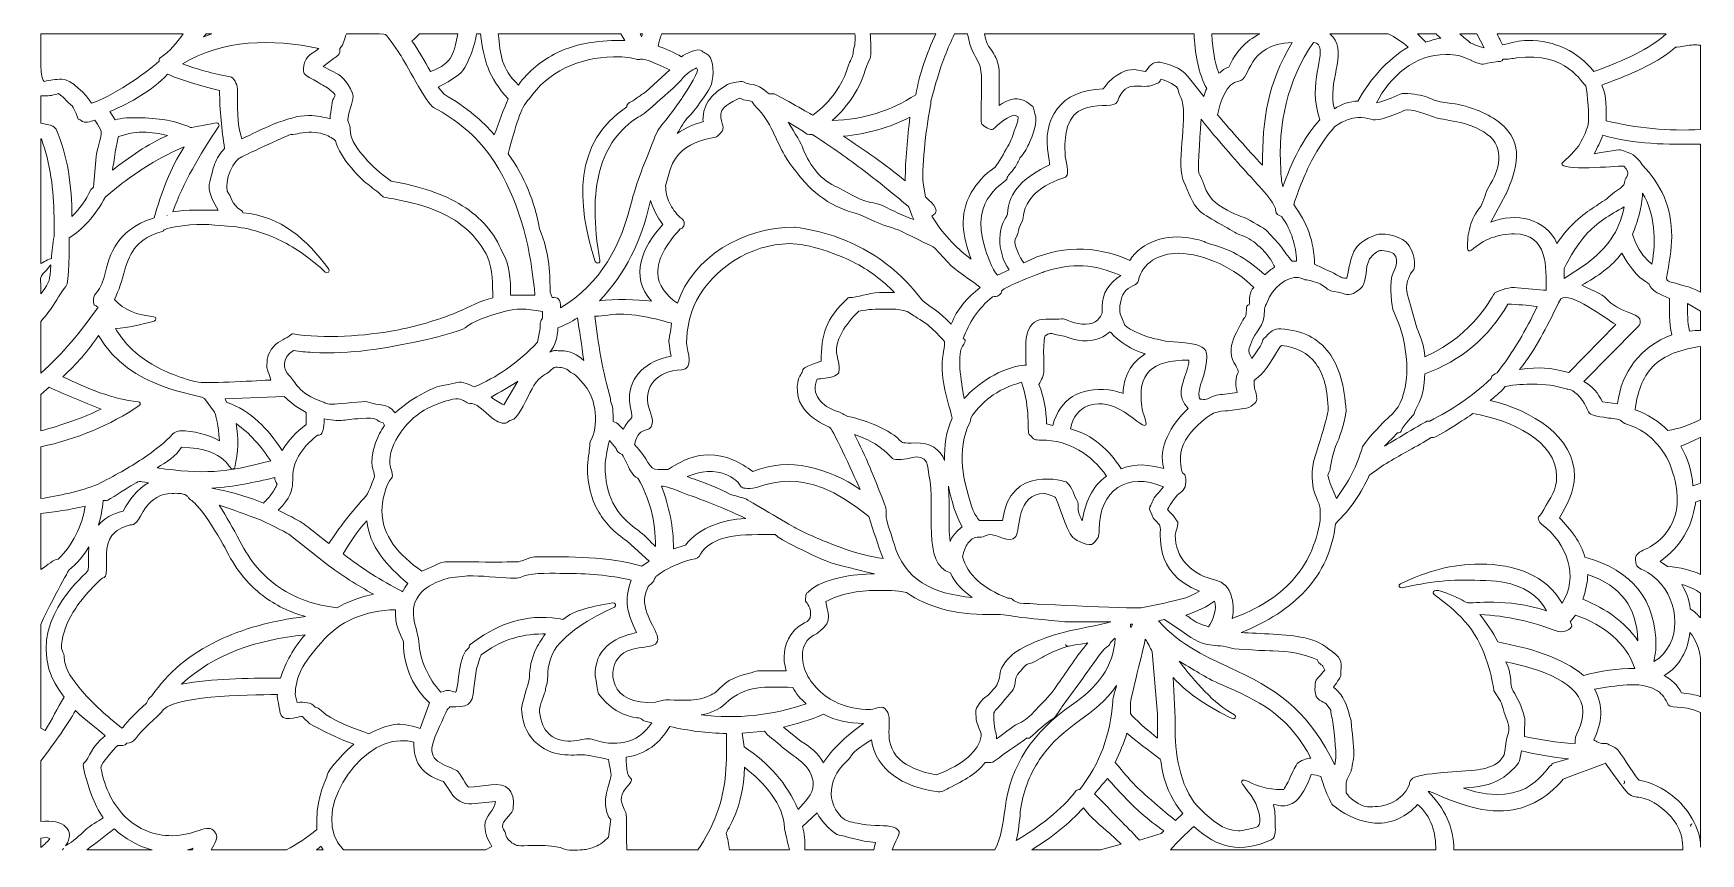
# Model space of a CAD drawing. Header units: millimetres. Extents: x -1211 to 1200, y -595 to 591.
import ezdxf

# ---------------------------------------------------------------- set-up
doc = ezdxf.new("R2010")
doc.units = ezdxf.units.MM
doc.header["$MEASUREMENT"] = 0
doc.layers.add('Layer 1', color=7, linetype='Continuous')

msp = doc.modelspace()

# ---------------------------------------------------------------- linework, layer by layer
at = {"layer": 'Layer 1', "color": 250, "lineweight": 20}
for points, knots in [([(-1199.6056, 589.7225), (-1199.6056, 589.7225), (-993.7767, 589.7225), (-993.7767, 589.7225), (-1004.0543, 576.7558), (-1012.2846, 564.8077), (-1027.085, 555.3858), (-1028.9091, 554.2245), (-1028.6985, 552.3673), (-1028.6985, 550.5177), (-1050.1565, 530.9262), (-1097.6257, 498.7168), (-1126.2992, 489.9062), (-1134.1531, 501.4716), (-1155.2874, 524.3333), (-1169.5773, 524.3333), (-1178.7637, 524.3333), (-1185.561, 522.8483), (-1195.0442, 521.0978), (-1199.2041, 524.9447), (-1199.4116, 538.2606), (-1199.6056, 543.5002), (-1200.1745, 558.8662), (-1199.6056, 574.3463), (-1199.6056, 589.7225)], [0, 0, 0, 0, 0.125, 0.125, 0.125, 0.25, 0.25, 0.25, 0.375, 0.375, 0.375, 0.5, 0.5, 0.5, 0.625, 0.625, 0.625, 0.75, 0.75, 0.75, 0.875, 0.875, 0.875, 1, 1, 1, 1]), ([(-797.6983, 568.7056), (-865.3255, 583.1182), (-936.4561, 581.9586), (-995.1435, 546.4399), (-972.6347, 538.4996), (-952.6605, 532.7008), (-925.9108, 527.7727), (-921.3296, 526.9287), (-915.4753, 517.4208), (-915.4753, 510.6365), (-915.4753, 484.379), (-916.5991, 461.3796), (-909.2549, 438.0434), (-882.5834, 450.5471), (-843.0837, 471.7584), (-812.5774, 471.7584), (-800.3604, 471.7584), (-790.5829, 469.5828), (-781.3441, 466.9279), (-782.327, 468.4148), (-777.8031, 494.311), (-777.6197, 494.6344), (-773.398, 502.0808), (-772.7479, 500.9365), (-779.0713, 506.7786), (-785.099, 512.3476), (-789.5336, 514.0608), (-797.8051, 518.9172), (-820.3757, 532.1691), (-819.8217, 530.8689), (-819.8217, 538.6729), (-819.8217, 555.8303), (-810.5954, 559.7808), (-797.6983, 568.7056)], [0, 0, 0, 0, 0.090909091, 0.090909091, 0.090909091, 0.181818182, 0.181818182, 0.181818182, 0.272727273, 0.272727273, 0.272727273, 0.363636364, 0.363636364, 0.363636364, 0.454545455, 0.454545455, 0.454545455, 0.545454545, 0.545454545, 0.545454545, 0.636363636, 0.636363636, 0.636363636, 0.727272727, 0.727272727, 0.727272727, 0.818181818, 0.818181818, 0.818181818, 0.909090909, 0.909090909, 0.909090909, 1, 1, 1, 1]), ([(-960.7019, 589.7225), (-960.7019, 589.7225), (-952.5674, 589.7225), (-952.5674, 589.7225), (-956.6494, 588.4134), (-960.6709, 586.9945), (-964.6342, 585.466), (-963.3247, 586.9296), (-962.0142, 588.3479), (-960.7019, 589.7225)], [0, 0, 0, 0, 0.333333333, 0.333333333, 0.333333333, 0.666666667, 0.666666667, 0.666666667, 1, 1, 1, 1]), ([(-758.0138, 589.7225), (-751.7734, 589.7225), (-702.781, 590.6083), (-701.1841, 589.0499), (-697.4774, 585.4327), (-682.0485, 563.0464), (-678.7363, 557.9587), (-675.3985, 552.8318), (-640.6103, 487.6107), (-631.8453, 483.2905), (-598.216, 466.0252), (-571.1066, 442.7163), (-549.5888, 412.9302), (-515.1282, 365.2284), (-494.8325, 297.2264), (-488.4637, 238.2652), (-487.3908, 228.3332), (-485.6046, 220.8807), (-485.6046, 212.4063), (-485.6046, 212.4063), (-520.4948, 212.4063), (-520.4948, 212.4063), (-520.4948, 221.0323), (-520.5969, 252.1601), (-528.4528, 266.7288), (-528.4528, 266.7288), (-532.2164, 273.6847), (-532.2164, 273.6847), (-543.8824, 302.238), (-563.2686, 324.557), (-590.3723, 341.528), (-617.1818, 358.3146), (-651.5126, 369.8212), (-693.3618, 376.9208), (-709.1421, 388.3078), (-721.574, 399.6435), (-731.0548, 410.5786), (-740.5014, 421.4752), (-752.1598, 437.351), (-752.1598, 447.5557), (-752.1598, 469.7799), (-762.1584, 450.7711), (-748.5194, 495.6751), (-745.3292, 506.1783), (-762.5288, 527.6831), (-769.1278, 530.942), (-769.1278, 530.942), (-791.4413, 542.7074), (-791.4413, 542.7074), (-766.1876, 562.6859), (-767.3572, 558.0042), (-767.3572, 568.9019), (-761.0957, 574.6801), (-761.039, 583.3028), (-758.0138, 589.7225)], [0, 0, 0, 0, 0.055555556, 0.055555556, 0.055555556, 0.111111111, 0.111111111, 0.111111111, 0.166666667, 0.166666667, 0.166666667, 0.222222222, 0.222222222, 0.222222222, 0.277777778, 0.277777778, 0.277777778, 0.333333333, 0.333333333, 0.333333333, 0.388888889, 0.388888889, 0.388888889, 0.444444444, 0.444444444, 0.444444444, 0.5, 0.5, 0.5, 0.555555556, 0.555555556, 0.555555556, 0.611111111, 0.611111111, 0.611111111, 0.666666667, 0.666666667, 0.666666667, 0.722222222, 0.722222222, 0.722222222, 0.777777778, 0.777777778, 0.777777778, 0.833333333, 0.833333333, 0.833333333, 0.888888889, 0.888888889, 0.888888889, 0.944444444, 0.944444444, 0.944444444, 1, 1, 1, 1]), ([(-652.4917, 589.7225), (-652.4917, 589.7225), (-596.9001, 589.7225), (-596.9001, 589.7225), (-602.4358, 564.1937), (-602.5291, 547.6531), (-636.2656, 535.5684), (-645.0593, 550.4466), (-653.2305, 565.6638), (-663.4321, 579.7652), (-659.6752, 582.2739), (-656.0707, 585.9086), (-652.4917, 589.7225)], [0, 0, 0, 0, 0.25, 0.25, 0.25, 0.5, 0.5, 0.5, 0.75, 0.75, 0.75, 1, 1, 1, 1]), ([(-569.9155, 589.7225), (-569.9155, 589.7225), (-564.2282, 589.7225), (-564.2282, 589.7225), (-559.0511, 551.5714), (-553.2332, 528.0191), (-524.0897, 496.0203), (-530.7414, 480.4778), (-537.4111, 462.2728), (-544.0883, 443.8168), (-552.5712, 454.0328), (-562.3385, 463.6149), (-573.1101, 472.5608), (-586.2455, 483.4704), (-600.8911, 493.455), (-616.5336, 502.5127), (-616.5336, 502.5127), (-625.0812, 513.0345), (-625.0812, 513.0345), (-615.4116, 517.6913), (-595.1389, 528.9994), (-589.4305, 536.922), (-582.5932, 546.4117), (-570.3132, 576.5629), (-569.9155, 589.7225)], [0, 0, 0, 0, 0.125, 0.125, 0.125, 0.25, 0.25, 0.25, 0.375, 0.375, 0.375, 0.5, 0.5, 0.5, 0.625, 0.625, 0.625, 0.75, 0.75, 0.75, 0.875, 0.875, 0.875, 1, 1, 1, 1]), ([(-538.2923, 589.7225), (-538.2923, 589.7225), (-360.9524, 589.7225), (-360.9524, 589.7225), (-359.1701, 586.5806), (-357.3011, 583.4737), (-355.3452, 580.406), (-390.4371, 580.406), (-421.6124, 577.947), (-453.557, 562.3893), (-475.3744, 551.7638), (-494.6869, 536.3237), (-509.3125, 515.7378), (-534.2443, 540.3721), (-535.2958, 559.2785), (-538.2923, 589.7225)], [0, 0, 0, 0, 0.2, 0.2, 0.2, 0.4, 0.4, 0.4, 0.6, 0.6, 0.6, 0.8, 0.8, 0.8, 1, 1, 1, 1]), ([(-333.4533, 589.7225), (-333.4533, 589.7225), (-329.7453, 589.7225), (-329.7453, 589.7225), (-330.2634, 588.3727), (-330.7547, 587.0231), (-331.2197, 585.6728), (-331.979, 587.0262), (-332.723, 588.3766), (-333.4533, 589.7225)], [0, 0, 0, 0, 0.333333333, 0.333333333, 0.333333333, 0.666666667, 0.666666667, 0.666666667, 1, 1, 1, 1]), ([(-301.9375, 589.7225), (-301.9375, 589.7225), (-22.683, 589.7225), (-22.683, 589.7225), (-21.9688, 582.2692), (-22.3852, 576.9749), (-24.0919, 569.0888), (-25.7602, 561.3799), (-25.4455, 557.4104), (-29.3623, 550.828), (-32.5176, 545.5249), (-34.86, 528.2679), (-50.9401, 505.5116), (-59.5849, 493.2777), (-70.4757, 481.8237), (-83.6056, 472.4024), (-90.4123, 476.1709), (-137.4458, 503.3055), (-140.3485, 503.3055), (-140.3485, 503.3055), (-146.5524, 503.3055), (-146.5524, 503.3055), (-150.7365, 504.8569), (-161.11, 517.3253), (-174.5297, 517.3253), (-179.252, 517.3253), (-184.3695, 522.2598), (-190.6696, 520.7017), (-195.0781, 519.6115), (-203.2166, 518.9361), (-206.8667, 516.7594), (-227.6762, 504.35), (-242.5416, 490.2303), (-242.5416, 465.0734), (-242.5416, 464.32), (-242.257, 463.627), (-241.7817, 463.0822), (-256.779, 458.6759), (-268.3356, 453.8081), (-279.7197, 445.8893), (-274.9979, 453.7014), (-269.8314, 463.7527), (-263.2388, 469.855), (-254.6689, 477.7875), (-237.0237, 503.8017), (-232.2116, 512.7307), (-226.4637, 523.3961), (-226.3013, 545.4128), (-231.6921, 555.3628), (-234.9813, 561.4339), (-239.9483, 561.1862), (-244.0849, 565.2889), (-249.0789, 570.2419), (-268.5819, 560.6996), (-273.6343, 556.698), (-283.6392, 562.6059), (-296.4351, 568.6289), (-307.4105, 572.3262), (-306.3206, 578.097), (-304.5487, 583.8785), (-301.9375, 589.7225)], [0, 0, 0, 0, 0.05, 0.05, 0.05, 0.1, 0.1, 0.1, 0.15, 0.15, 0.15, 0.2, 0.2, 0.2, 0.25, 0.25, 0.25, 0.3, 0.3, 0.3, 0.35, 0.35, 0.35, 0.4, 0.4, 0.4, 0.45, 0.45, 0.45, 0.5, 0.5, 0.5, 0.55, 0.55, 0.55, 0.6, 0.6, 0.6, 0.65, 0.65, 0.65, 0.7, 0.7, 0.7, 0.75, 0.75, 0.75, 0.8, 0.8, 0.8, 0.85, 0.85, 0.85, 0.9, 0.9, 0.9, 0.95, 0.95, 0.95, 1, 1, 1, 1]), ([(-0.4873, 589.7225), (-0.4873, 589.7225), (94.4224, 589.7225), (94.4224, 589.7225), (80.9243, 561.6435), (70.6423, 532.7108), (65.3564, 501.9443), (28.8147, 478.6046), (-10.4606, 465.7008), (-55.5078, 464.8013), (-43.4299, 475.5406), (-33.3279, 487.4064), (-25.2066, 499.8971), (-7.5136, 527.1091), (-9.9847, 537.9754), (-0.5989, 554.7029), (1.0463, 557.6351), (-0.0285, 583.0996), (-0.4873, 589.7225)], [0, 0, 0, 0, 0.166666667, 0.166666667, 0.166666667, 0.333333333, 0.333333333, 0.333333333, 0.5, 0.5, 0.5, 0.666666667, 0.666666667, 0.666666667, 0.833333333, 0.833333333, 0.833333333, 1, 1, 1, 1]), ([(121.1396, 589.7225), (121.1396, 589.7225), (140.2158, 589.7225), (140.2158, 589.7225), (143.8292, 565.7555), (150.0943, 562.884), (157.6117, 543.9122), (164.2398, 527.1843), (156.6635, 463.9553), (160.8772, 459.4915), (163.5829, 456.6251), (173.6839, 448.9637), (177.3162, 452.3156), (183.9268, 458.4159), (201.5286, 473.4463), (208.36, 472.3643), (208.36, 472.3643), (213.2157, 470.1271), (213.2157, 470.1271), (213.2157, 464.4588), (211.6366, 460.0168), (208.8292, 452.9393), (208.8292, 452.9393), (208.8251, 452.9406), (208.8251, 452.9406), (204.9034, 443.0631), (204.5326, 437.6878), (197.8184, 426.4871), (192.624, 417.8217), (186.1738, 404.0339), (179.7619, 397.0597), (164.6161, 386.4545), (153.181, 374.1126), (145.4607, 360.457), (127.0961, 327.9753), (133.2276, 297.8574), (145.0625, 264.3212), (122.0671, 282.0038), (102.5465, 302.1726), (88.6627, 326.4502), (106.0288, 335.3284), (81.5769, 350.4396), (79.3421, 354.4485), (79.3421, 354.4485), (75.7817, 374.1788), (75.7817, 374.1788), (73.4746, 399.9723), (81.5526, 463.2583), (87.0892, 488.9195), (87.3621, 490.1842), (87.0133, 491.5045), (87.1706, 492.7754), (92.8178, 515.2985), (99.4014, 536.9639), (107.3857, 557.7672), (111.5674, 568.6629), (116.1304, 579.3151), (121.1396, 589.7225)], [0, 0, 0, 0, 0.052631579, 0.052631579, 0.052631579, 0.105263158, 0.105263158, 0.105263158, 0.157894737, 0.157894737, 0.157894737, 0.210526316, 0.210526316, 0.210526316, 0.263157895, 0.263157895, 0.263157895, 0.315789474, 0.315789474, 0.315789474, 0.368421053, 0.368421053, 0.368421053, 0.421052632, 0.421052632, 0.421052632, 0.473684211, 0.473684211, 0.473684211, 0.526315789, 0.526315789, 0.526315789, 0.578947368, 0.578947368, 0.578947368, 0.631578947, 0.631578947, 0.631578947, 0.684210526, 0.684210526, 0.684210526, 0.736842105, 0.736842105, 0.736842105, 0.789473684, 0.789473684, 0.789473684, 0.842105263, 0.842105263, 0.842105263, 0.894736842, 0.894736842, 0.894736842, 0.947368421, 0.947368421, 0.947368421, 1, 1, 1, 1]), ([(164.7292, 589.7225), (164.7292, 589.7225), (467.5973, 589.7225), (467.5973, 589.7225), (468.2327, 564.9507), (474.087, 530.5554), (485.9646, 510.9123), (483.8166, 507.8317), (482.8818, 503.3434), (481.5773, 499.5463), (481.5773, 499.5463), (462.6444, 522.838), (462.6444, 522.838), (452.1483, 538.3786), (438.4054, 544.8302), (418.7497, 548.7739), (406.911, 551.1492), (402.0187, 541.6347), (397.4386, 535.2874), (380.8356, 539.1198), (372.4184, 540.6337), (356.1758, 530.3298), (348.62, 525.5368), (341.9834, 518.7322), (336.2646, 510.304), (274.3837, 509.5234), (247.3059, 467.0831), (256.9395, 413.7377), (257.7449, 409.2778), (258.5509, 404.8173), (258.7432, 400.4076), (240.2554, 391.6983), (225.381, 382.0863), (214.9835, 370.7463), (204.2195, 359.0063), (198.2532, 345.4925), (198.0292, 329.3378), (196.1924, 323.6822), (186.6238, 314.2045), (186.6238, 293.3449), (186.6238, 278.8073), (190.8838, 261.9047), (200.1594, 248.9689), (200.1594, 248.9689), (183.155, 241.1254), (183.155, 241.1254), (175.848, 247.8627), (167.1361, 273.8251), (164.8918, 281.0729), (142.076, 354.753), (197.3175, 375.1458), (197.3175, 380.9648), (197.3175, 384.8665), (202.8092, 388.2533), (208.0912, 396.0546), (211.2239, 400.6817), (213.9391, 405.7144), (215.8515, 410.8042), (221.7744, 416.5166), (225.3769, 423.9549), (228.4641, 430.3297), (233.9859, 441.7305), (242.0949, 463.9377), (237.4052, 474.3924), (236.1623, 477.1634), (235.9868, 483.2348), (234.285, 484.8481), (230.2305, 488.5896), (226.1306, 491.4174), (221.9921, 493.3253), (221.9921, 493.3253), (221.9866, 493.3158), (221.9866, 493.3158), (208.8673, 499.3622), (196.9532, 494.4313), (185.919, 486.1997), (185.919, 486.1997), (185.919, 531.6649), (185.919, 531.6649), (185.919, 546.4005), (181.9465, 553.7448), (177.9775, 561.0841), (177.9775, 561.0841), (177.9741, 561.0841), (177.9741, 561.0841), (171.4733, 573.6196), (168.408, 568.7414), (164.7292, 589.7225)], [0, 0, 0, 0, 0.034482759, 0.034482759, 0.034482759, 0.068965517, 0.068965517, 0.068965517, 0.103448276, 0.103448276, 0.103448276, 0.137931034, 0.137931034, 0.137931034, 0.172413793, 0.172413793, 0.172413793, 0.206896552, 0.206896552, 0.206896552, 0.24137931, 0.24137931, 0.24137931, 0.275862069, 0.275862069, 0.275862069, 0.310344828, 0.310344828, 0.310344828, 0.344827586, 0.344827586, 0.344827586, 0.379310345, 0.379310345, 0.379310345, 0.413793103, 0.413793103, 0.413793103, 0.448275862, 0.448275862, 0.448275862, 0.482758621, 0.482758621, 0.482758621, 0.517241379, 0.517241379, 0.517241379, 0.551724138, 0.551724138, 0.551724138, 0.586206897, 0.586206897, 0.586206897, 0.620689655, 0.620689655, 0.620689655, 0.655172414, 0.655172414, 0.655172414, 0.689655172, 0.689655172, 0.689655172, 0.724137931, 0.724137931, 0.724137931, 0.75862069, 0.75862069, 0.75862069, 0.793103448, 0.793103448, 0.793103448, 0.827586207, 0.827586207, 0.827586207, 0.862068966, 0.862068966, 0.862068966, 0.896551724, 0.896551724, 0.896551724, 0.931034483, 0.931034483, 0.931034483, 0.965517241, 0.965517241, 0.965517241, 1, 1, 1, 1]), ([(493.1778, 589.7225), (493.1778, 589.7225), (562.7535, 589.7225), (562.7535, 589.7225), (541.9911, 579.586), (527.0963, 563.459), (518.0321, 541.6686), (511.9949, 540.7434), (508.1155, 536.2481), (503.3817, 532.9892), (496.3975, 552.8229), (495.2874, 562.4036), (493.1778, 589.7225)], [0, 0, 0, 0, 0.25, 0.25, 0.25, 0.5, 0.5, 0.5, 0.75, 0.75, 0.75, 1, 1, 1, 1]), ([(663.8229, 589.7225), (663.8229, 589.7225), (748.0782, 589.7225), (748.0782, 589.7225), (758.4027, 584.9257), (767.9542, 578.6393), (777.0386, 570.7221), (745.9493, 551.7536), (721.7319, 524.0225), (704.4514, 492.7487), (692.9921, 492.3442), (679.9859, 488.4411), (670.357, 481.2897), (659.535, 520.2224), (689.4816, 560.1764), (668.182, 585.4368), (666.8661, 586.9976), (665.407, 588.4262), (663.8229, 589.7225)], [0, 0, 0, 0, 0.166666667, 0.166666667, 0.166666667, 0.333333333, 0.333333333, 0.333333333, 0.5, 0.5, 0.5, 0.666666667, 0.666666667, 0.666666667, 0.833333333, 0.833333333, 0.833333333, 1, 1, 1, 1]), ([(790.4476, 589.7225), (790.4476, 589.7225), (817.4837, 589.7225), (817.4837, 589.7225), (819.6753, 587.6079), (821.9006, 585.5131), (824.1397, 583.4273), (816.8462, 582.548), (808.6825, 580.2439), (802.4806, 577.6596), (798.5935, 582.0038), (794.5846, 586.0198), (790.4476, 589.7225)], [0, 0, 0, 0, 0.25, 0.25, 0.25, 0.5, 0.5, 0.5, 0.75, 0.75, 0.75, 1, 1, 1, 1]), ([(851.9234, 589.7225), (851.9234, 589.7225), (876.3858, 589.7225), (876.3858, 589.7225), (876.3858, 589.7225), (887.134, 569.8881), (887.134, 569.8881), (883.8328, 569.8881), (870.9307, 574.8228), (867.8187, 576.5031), (862.2355, 580.6521), (856.9672, 585.1228), (851.9234, 589.7225)], [0, 0, 0, 0, 0.25, 0.25, 0.25, 0.5, 0.5, 0.5, 0.75, 0.75, 0.75, 1, 1, 1, 1]), ([(905.63, 589.7225), (905.63, 589.7225), (1150.055, 589.7225), (1150.055, 589.7225), (1125.4079, 567.8215), (1090.9293, 551.981), (1045.7489, 535.494), (1021.6901, 564.1551), (990.31, 580.4088), (949.6452, 580.406), (938.817, 580.4054), (925.688, 576.8029), (913.5212, 573.9252), (910.4931, 579.6673), (908.2995, 584.3594), (905.63, 589.7225)], [0, 0, 0, 0, 0.2, 0.2, 0.2, 0.4, 0.4, 0.4, 0.6, 0.6, 0.6, 0.8, 0.8, 0.8, 1, 1, 1, 1]), ([(-478.8267, 308.204), (-463.6396, 272.9522), (-463.5225, 237.962), (-463.5218, 216.7256), (-463.5218, 216.7256), (-460.6965, 208.909), (-460.6965, 208.909), (-451.503, 208.909), (-448.3333, 207.4112), (-448.3333, 193.9018), (-389.9872, 228.4313), (-360.2358, 284.7374), (-344.9924, 350.1177), (-344.9924, 350.1177), (-344.9917, 350.1177), (-344.9917, 350.1177), (-342.3612, 360.5287), (-333.7075, 385.792), (-329.6421, 396.1448), (-298.2151, 476.1744), (-316.4276, 434.1401), (-273.0522, 496.5855), (-272.7261, 497.0549), (-249.0071, 532.9808), (-250.1537, 537.9601), (-250.1537, 537.9601), (-251.7197, 540.8516), (-251.7197, 540.8516), (-258.4241, 536.8236), (-266.0992, 533.7563), (-274.1476, 522.9714), (-277.9749, 517.8427), (-305.753, 493.6908), (-312.6382, 487.3371), (-312.6382, 487.3371), (-312.639, 487.3371), (-312.639, 487.3371), (-312.6947, 487.2869), (-312.7505, 487.2379), (-312.809, 487.1921), (-320.4991, 480.0995), (-328.189, 473.0325), (-336.1491, 469.3177), (-363.773, 452.245), (-382.2153, 426.6252), (-391.4706, 392.4594), (-400.85, 357.8352), (-400.8313, 314.4554), (-391.4142, 262.3198), (-391.1649, 260.9402), (-391.9091, 259.6483), (-393.1827, 259.0005), (-393.1827, 259.0005), (-393.1827, 258.9999), (-393.1827, 258.9999), (-395.078, 258.1079), (-397.4766, 258.9469), (-398.1066, 260.8919), (-425.7556, 346.2601), (-429.64, 432.9542), (-352.6796, 484.2288), (-352.6796, 490.221), (-347.0332, 490.6043), (-337.8874, 497.1927), (-334.0389, 499.9652), (-329.7882, 503.0264), (-324.8711, 506.0686), (-324.8711, 506.0686), (-290.4439, 537.8387), (-290.4439, 537.8387), (-339.4784, 561.3475), (-330.1226, 550.0852), (-339.2177, 553.2864), (-349.4734, 556.8961), (-361.2409, 556.6609), (-372.0224, 556.5262), (-421.5892, 555.9071), (-466.9545, 535.1149), (-494.3969, 494.9923), (-494.5409, 494.7691), (-494.7172, 494.5593), (-494.9259, 494.368), (-505.5206, 484.5989), (-512.9784, 457.3864), (-524.0317, 416.589), (-500.3854, 383.4986), (-486.1041, 348.2703), (-478.8267, 308.204)], [0, 0, 0, 0, 0.034482759, 0.034482759, 0.034482759, 0.068965517, 0.068965517, 0.068965517, 0.103448276, 0.103448276, 0.103448276, 0.137931034, 0.137931034, 0.137931034, 0.172413793, 0.172413793, 0.172413793, 0.206896552, 0.206896552, 0.206896552, 0.24137931, 0.24137931, 0.24137931, 0.275862069, 0.275862069, 0.275862069, 0.310344828, 0.310344828, 0.310344828, 0.344827586, 0.344827586, 0.344827586, 0.379310345, 0.379310345, 0.379310345, 0.413793103, 0.413793103, 0.413793103, 0.448275862, 0.448275862, 0.448275862, 0.482758621, 0.482758621, 0.482758621, 0.517241379, 0.517241379, 0.517241379, 0.551724138, 0.551724138, 0.551724138, 0.586206897, 0.586206897, 0.586206897, 0.620689655, 0.620689655, 0.620689655, 0.655172414, 0.655172414, 0.655172414, 0.689655172, 0.689655172, 0.689655172, 0.724137931, 0.724137931, 0.724137931, 0.75862069, 0.75862069, 0.75862069, 0.793103448, 0.793103448, 0.793103448, 0.827586207, 0.827586207, 0.827586207, 0.862068966, 0.862068966, 0.862068966, 0.896551724, 0.896551724, 0.896551724, 0.931034483, 0.931034483, 0.931034483, 0.965517241, 0.965517241, 0.965517241, 1, 1, 1, 1]), ([(501.3969, 472.8843), (524.1581, 445.921), (543.5515, 424.688), (566.4159, 400.0586), (566.4159, 467.9418), (573.764, 517.4903), (609.4819, 577.4193), (542.8838, 574.517), (549.934, 523.9177), (532.3269, 521.4819), (513.8859, 518.9307), (505.6466, 491.9298), (501.3969, 472.8843)], [0, 0, 0, 0, 0.25, 0.25, 0.25, 0.5, 0.5, 0.5, 0.75, 0.75, 0.75, 1, 1, 1, 1]), ([(649.5577, 465.7733), (630.7218, 519.8192), (658.5832, 559.4881), (647.2931, 574.0751), (645.8279, 575.9685), (643.4971, 577.1669), (640.0572, 577.4726), (601.5534, 521.4753), (589.1855, 459.3617), (592.7591, 393.3787), (593.2056, 385.143), (594.084, 376.8916), (595.8084, 368.6095), (608.4696, 404.5429), (625.0092, 438.7851), (649.5577, 465.7733)], [0, 0, 0, 0, 0.2, 0.2, 0.2, 0.4, 0.4, 0.4, 0.6, 0.6, 0.6, 0.8, 0.8, 0.8, 1, 1, 1, 1]), ([(918.4355, 358.3393), (918.4355, 358.3393), (896.3789, 317.6259), (896.3789, 317.6259), (932.8423, 332.2013), (976.1729, 323.2738), (992.2227, 286.9015), (1001.0852, 300.3294), (1011.3671, 311.8049), (1022.7479, 321.9179), (1041.8787, 338.917), (1057.6899, 344.9031), (1072.5467, 358.6656), (1079.2339, 364.8601), (1090.5262, 368.5839), (1090.5262, 377.4542), (1090.5262, 382.1378), (1100.64, 387.5089), (1088.7438, 398.8138), (1076.7127, 398.8138), (996.9581, 391.0801), (999.4477, 402.61), (999.678, 403.6766), (1016.3257, 417.5595), (1023.1618, 427.7498), (1029.0764, 436.5666), (1033.6621, 446.6821), (1037.3527, 458.4996), (1038.9635, 469.0255), (1036.4056, 503.5396), (1034.0589, 514.9252), (1028.9996, 516.6962), (1006.3187, 565.3559), (933.9333, 555.0138), (927.9657, 554.1612), (921.5845, 553.249), (914.3975, 553.0569), (912.4996, 549.5461), (908.0484, 549.8452), (904.3913, 549.51), (880.9687, 547.3635), (889.7188, 541.7562), (868.3595, 551.6036), (868.3595, 551.6036), (868.3595, 551.6157), (868.3595, 551.6157), (853.2916, 558.5707), (847.033, 559.866), (831.7676, 560.0319), (787.065, 560.5178), (750.4747, 527.8868), (731.2362, 490.02), (743.1436, 493.6957), (753.5537, 496.7051), (765.5698, 502.8414), (770.6697, 505.4458), (792.3777, 501.7106), (796.7748, 500.5501), (817.9519, 494.9612), (809.1802, 492.9677), (839.8373, 489.2743), (867.639, 485.9248), (895.4576, 472.9148), (909.6686, 461.438), (946.6893, 431.5404), (934.2098, 394.6243), (918.6559, 358.7565), (918.5926, 358.6102), (918.5188, 358.4716), (918.4355, 358.3393)], [0, 0, 0, 0, 0.043478261, 0.043478261, 0.043478261, 0.086956522, 0.086956522, 0.086956522, 0.130434783, 0.130434783, 0.130434783, 0.173913043, 0.173913043, 0.173913043, 0.217391304, 0.217391304, 0.217391304, 0.260869565, 0.260869565, 0.260869565, 0.304347826, 0.304347826, 0.304347826, 0.347826087, 0.347826087, 0.347826087, 0.391304348, 0.391304348, 0.391304348, 0.434782609, 0.434782609, 0.434782609, 0.47826087, 0.47826087, 0.47826087, 0.52173913, 0.52173913, 0.52173913, 0.565217391, 0.565217391, 0.565217391, 0.608695652, 0.608695652, 0.608695652, 0.652173913, 0.652173913, 0.652173913, 0.695652174, 0.695652174, 0.695652174, 0.739130435, 0.739130435, 0.739130435, 0.782608696, 0.782608696, 0.782608696, 0.826086957, 0.826086957, 0.826086957, 0.869565217, 0.869565217, 0.869565217, 0.913043478, 0.913043478, 0.913043478, 0.956521739, 0.956521739, 0.956521739, 1, 1, 1, 1]), ([(1199.9497, 573.5265), (1199.9497, 573.5265), (1199.9497, 451.8687), (1199.9497, 451.8687), (1153.9834, 448.4118), (1106.2902, 454.2684), (1063.2343, 464.0536), (1063.2343, 481.5979), (1064.9693, 498.6072), (1056.865, 515.919), (1080.3084, 524.3326), (1101.1165, 532.759), (1118.8617, 541.5751), (1137.1063, 550.6398), (1152.2107, 560.1584), (1163.7389, 570.5468), (1163.9167, 570.6136), (1175.7304, 571.7914), (1178.3548, 572.3962), (1186.0265, 574.1637), (1192.0682, 574.2472), (1199.9497, 573.5265)], [0, 0, 0, 0, 0.142857143, 0.142857143, 0.142857143, 0.285714286, 0.285714286, 0.285714286, 0.428571429, 0.428571429, 0.428571429, 0.571428571, 0.571428571, 0.571428571, 0.714285714, 0.714285714, 0.714285714, 0.857142857, 0.857142857, 0.857142857, 1, 1, 1, 1]), ([(-956.5461, 370.4507), (-956.5461, 372.7169), (-949.8304, 398.4196), (-948.5461, 401.3822), (-944.9801, 409.6085), (-940.5993, 418.021), (-933.9578, 424.1501), (-938.1251, 451.2595), (-941.1864, 478.647), (-941.341, 508.108), (-973.6252, 514.9741), (-995.9676, 523.6852), (-1016.6703, 531.3883), (-1039.4022, 507.5998), (-1068.6071, 490.9096), (-1100.0815, 477.6717), (-1100.0815, 477.6717), (-1092.2199, 465.5712), (-1092.2199, 465.5712), (-1075.6698, 471.1059), (-1033.2366, 468.24), (-1016.9637, 465.1121), (-1005.7251, 462.9519), (-994.4732, 459.5346), (-983.2096, 454.46), (-981.1762, 454.3097), (-950.135, 460.7973), (-945.8529, 461.2143), (-943.1919, 461.4734), (-941.1435, 458.6071), (-942.5551, 456.4347), (-970.3838, 413.6052), (-993.8731, 375.3734), (-1008.8329, 332.6349), (-989.4545, 335.9147), (-964.7659, 335.0788), (-943.5195, 335.0788), (-950.1698, 346.8402), (-956.5461, 357.3421), (-956.5461, 370.4507)], [0, 0, 0, 0, 0.076923077, 0.076923077, 0.076923077, 0.153846154, 0.153846154, 0.153846154, 0.230769231, 0.230769231, 0.230769231, 0.307692308, 0.307692308, 0.307692308, 0.384615385, 0.384615385, 0.384615385, 0.461538462, 0.461538462, 0.461538462, 0.538461538, 0.538461538, 0.538461538, 0.615384615, 0.615384615, 0.615384615, 0.692307692, 0.692307692, 0.692307692, 0.769230769, 0.769230769, 0.769230769, 0.846153846, 0.846153846, 0.846153846, 0.923076923, 0.923076923, 0.923076923, 1, 1, 1, 1]), ([(530.3415, 301.0116), (522.4508, 304.6375), (480.6743, 329.116), (476.2883, 333.1499), (463.2097, 345.1785), (460.2154, 361.5715), (452.8117, 376.1121), (441.0962, 399.1215), (458.1705, 463.7986), (450.209, 493.2217), (448.9319, 497.9416), (444.889, 504.2996), (444.889, 507.1385), (444.889, 516.0951), (426.998, 521.9926), (419.6846, 524.2862), (415.7695, 517.0595), (416.9761, 519.7952), (409.9726, 516.5642), (390.7573, 507.6994), (370.0767, 527.686), (356.6875, 492.2039), (349.8769, 474.1552), (273.489, 513.8365), (281.3274, 412.7281), (282.2424, 400.9248), (290.4291, 383.6163), (278.0432, 381.305), (258.0459, 374.5233), (244.4303, 366.1376), (235.3921, 356.5471), (218.7324, 338.8678), (221.6, 323.0071), (219.5766, 319.6934), (213.9414, 310.464), (212.6784, 299.8202), (211.9914, 298.6859), (211.9914, 298.6859), (208.7127, 292.6348), (208.7127, 292.6348), (206.6779, 284.3919), (215.6436, 266.6293), (221.4382, 258.9395), (271.9057, 284.4455), (323.7804, 284.9886), (374.7035, 262.4839), (391.6526, 289.8357), (428.9261, 300.7856), (462.2394, 294.645), (484.4694, 290.5474), (478.2108, 290.3167), (491.2708, 285.829), (506.7196, 282.2248), (521.1889, 275.9823), (534.6846, 267.9775), (547.2488, 260.5251), (558.9699, 251.5405), (569.8496, 241.7383), (575.24, 246.675), (578.863, 249.7591), (584.2851, 252.6277), (581.1847, 258.2938), (575.7479, 269.3957), (568.172, 276.3867), (568.172, 277.0494), (557.3226, 286.3987), (556.0349, 287.5868), (548.9707, 294.1058), (538.7604, 297.1386), (530.3415, 301.0116)], [0, 0, 0, 0, 0.043478261, 0.043478261, 0.043478261, 0.086956522, 0.086956522, 0.086956522, 0.130434783, 0.130434783, 0.130434783, 0.173913043, 0.173913043, 0.173913043, 0.217391304, 0.217391304, 0.217391304, 0.260869565, 0.260869565, 0.260869565, 0.304347826, 0.304347826, 0.304347826, 0.347826087, 0.347826087, 0.347826087, 0.391304348, 0.391304348, 0.391304348, 0.434782609, 0.434782609, 0.434782609, 0.47826087, 0.47826087, 0.47826087, 0.52173913, 0.52173913, 0.52173913, 0.565217391, 0.565217391, 0.565217391, 0.608695652, 0.608695652, 0.608695652, 0.652173913, 0.652173913, 0.652173913, 0.695652174, 0.695652174, 0.695652174, 0.739130435, 0.739130435, 0.739130435, 0.782608696, 0.782608696, 0.782608696, 0.826086957, 0.826086957, 0.826086957, 0.869565217, 0.869565217, 0.869565217, 0.913043478, 0.913043478, 0.913043478, 0.956521739, 0.956521739, 0.956521739, 1, 1, 1, 1]), ([(-1199.6056, 460.9327), (-1199.6056, 460.9327), (-1199.6056, 500.4453), (-1199.6056, 500.4453), (-1187.1639, 500.4453), (-1185.9008, 499.9332), (-1174.2042, 503.5426), (-1165.0979, 496.4259), (-1168.8823, 500.1761), (-1160.8546, 491.0995), (-1156.9108, 486.6403), (-1152.89, 488.8155), (-1146.3419, 467.8249), (-1145.5686, 465.3457), (-1143.2703, 466.1037), (-1141.6247, 464.5852), (-1141.6247, 464.5852), (-1141.6317, 464.5788), (-1141.6317, 464.5788), (-1136.3442, 459.6994), (-1128.2763, 463.4443), (-1121.8362, 464.9303), (-1110.0479, 446.7908), (-1110.3354, 451.9208), (-1116.3116, 427.8153), (-1117.3973, 423.4358), (-1119.5235, 417.9385), (-1119.8541, 412.6206), (-1119.8541, 412.6206), (-1123.5359, 368.3647), (-1123.5359, 368.3647), (-1124.2678, 366.8959), (-1126.4617, 366.1527), (-1127.212, 364.5946), (-1134.7482, 348.9438), (-1143.7245, 337.3466), (-1154.7443, 325.8724), (-1154.8363, 370.2936), (-1160.8247, 413.0115), (-1177.7882, 452.2387), (-1177.946, 452.6038), (-1178.1845, 452.946), (-1178.4764, 453.2304), (-1178.4764, 453.2304), (-1178.4771, 453.2304), (-1178.4771, 453.2304), (-1184.5296, 458.9404), (-1185.2418, 456.9573), (-1199.6056, 460.9327)], [0, 0, 0, 0, 0.0625, 0.0625, 0.0625, 0.125, 0.125, 0.125, 0.1875, 0.1875, 0.1875, 0.25, 0.25, 0.25, 0.3125, 0.3125, 0.3125, 0.375, 0.375, 0.375, 0.4375, 0.4375, 0.4375, 0.5, 0.5, 0.5, 0.5625, 0.5625, 0.5625, 0.625, 0.625, 0.625, 0.6875, 0.6875, 0.6875, 0.75, 0.75, 0.75, 0.8125, 0.8125, 0.8125, 0.875, 0.875, 0.875, 0.9375, 0.9375, 0.9375, 1, 1, 1, 1]), ([(-296.4143, 370.0825), (-296.3618, 361.7178), (-294.4956, 353.3639), (-290.8159, 345.4423), (-287.343, 337.9652), (-282.2386, 330.8484), (-275.5014, 324.4438), (-270.5142, 322.0194), (-269.2124, 319.3701), (-269.8535, 313.9582), (-269.9774, 312.6467), (-270.7359, 308.6287), (-275.3657, 307.832), (-296.9936, 284.3184), (-307.8094, 264.2151), (-307.8094, 244.2846), (-308.0636, 226.451), (-295.2405, 211.276), (-279.1203, 200.3974), (-258.347, 266.8293), (-184.0902, 310.5442), (-109.9625, 310.5442), (-109.6987, 310.5442), (-109.441, 310.5169), (-109.1944, 310.4647), (-69.9748, 305.2603), (-35.2844, 293.3526), (-5.1286, 275.9601), (26.5497, 257.6908), (53.2076, 233.3781), (74.8475, 204.4415), (81.4719, 198.0828), (98.4074, 189.6796), (116.5168, 170.1823), (124.7011, 192.1672), (139.0067, 208.0696), (158.3377, 223.3871), (145.7373, 234.0119), (121.8516, 247.6763), (111.3628, 259.902), (111.3628, 259.902), (92.9473, 280.2928), (92.9473, 280.2928), (90.3811, 282.1702), (46.4908, 303.5348), (44.3127, 304.4809), (31.9747, 309.8396), (18.0858, 312.6986), (6.0674, 318.6317), (6.0674, 318.6317), (-16.1917, 328.9018), (-16.1917, 328.9018), (-24.4722, 330.83), (-33.8232, 333.7679), (-43.0764, 337.7082), (-79.3461, 353.1541), (-104.6044, 382.5606), (-124.3477, 414.4319), (-136.58, 434.1784), (-144.2038, 464.1055), (-165.5679, 483.8748), (-170.6109, 488.5413), (-168.8195, 493.4417), (-178.3244, 493.4417), (-181.8248, 493.4417), (-186.1513, 495.6924), (-189.4543, 496.7088), (-202.3242, 490.7707), (-218.6236, 484.2922), (-216.658, 468.9445), (-214.8528, 454.8498), (-208.0657, 454.1693), (-221.4682, 441.8014), (-227.1151, 436.5904), (-280.4188, 440.3938), (-292.6877, 383.8493), (-293.69, 379.2302), (-295.1769, 374.6537), (-296.4143, 370.0825)], [0, 0, 0, 0, 0.038461538, 0.038461538, 0.038461538, 0.076923077, 0.076923077, 0.076923077, 0.115384615, 0.115384615, 0.115384615, 0.153846154, 0.153846154, 0.153846154, 0.192307692, 0.192307692, 0.192307692, 0.230769231, 0.230769231, 0.230769231, 0.269230769, 0.269230769, 0.269230769, 0.307692308, 0.307692308, 0.307692308, 0.346153846, 0.346153846, 0.346153846, 0.384615385, 0.384615385, 0.384615385, 0.423076923, 0.423076923, 0.423076923, 0.461538462, 0.461538462, 0.461538462, 0.5, 0.5, 0.5, 0.538461538, 0.538461538, 0.538461538, 0.576923077, 0.576923077, 0.576923077, 0.615384615, 0.615384615, 0.615384615, 0.653846154, 0.653846154, 0.653846154, 0.692307692, 0.692307692, 0.692307692, 0.730769231, 0.730769231, 0.730769231, 0.769230769, 0.769230769, 0.769230769, 0.807692308, 0.807692308, 0.807692308, 0.846153846, 0.846153846, 0.846153846, 0.884615385, 0.884615385, 0.884615385, 0.923076923, 0.923076923, 0.923076923, 0.961538462, 0.961538462, 0.961538462, 1, 1, 1, 1]), ([(-51.5821, 369.8333), (-43.4617, 366.4203), (-23.5583, 353.7609), (-10.0278, 348.9041), (-2.3189, 346.1369), (10.4106, 345.0671), (17.1559, 341.6265), (31.7513, 334.1817), (47.048, 327.1253), (62.5422, 321.4049), (59.3673, 326.725), (56.3294, 337.5609), (54.1694, 340.6329), (31.6899, 359.6299), (9.1697, 377.8), (-13.8617, 395.1499), (-36.7795, 412.4146), (-60.1519, 428.8243), (-84.4282, 444.373), (-92.2553, 444.38), (-92.5687, 444.553), (-96.9642, 448.5925), (-96.9642, 448.5925), (-119.3935, 462.3969), (-119.3935, 462.3969), (-114.9302, 454.7478), (-101.5459, 434.1355), (-99.0799, 427.4554), (-90.1978, 403.3937), (-75.3584, 380.8535), (-51.5821, 369.8333)], [0, 0, 0, 0, 0.1, 0.1, 0.1, 0.2, 0.2, 0.2, 0.3, 0.3, 0.3, 0.4, 0.4, 0.4, 0.5, 0.5, 0.5, 0.6, 0.6, 0.6, 0.7, 0.7, 0.7, 0.8, 0.8, 0.8, 0.9, 0.9, 0.9, 1, 1, 1, 1]), ([(49.9124, 377.4828), (50.1329, 408.1824), (53.2154, 439.5594), (56.7613, 469.5759), (27.7894, 454.1977), (-5.4024, 445.578), (-39.4566, 441.8122), (-8.4844, 422.2741), (21.1151, 400.7784), (49.9124, 377.4828)], [0, 0, 0, 0, 0.333333333, 0.333333333, 0.333333333, 0.666666667, 0.666666667, 0.666666667, 1, 1, 1, 1]), ([(541.5691, 323.904), (546.7744, 320.7071), (571.4578, 308.1038), (572.9905, 305.1593), (574.6175, 302.0339), (589.0958, 288.2272), (591.7195, 284.5778), (597.5393, 276.4832), (603.352, 267.7518), (609.3317, 261.4794), (609.3317, 261.4794), (615.7457, 261.4794), (615.7457, 261.4794), (615.4426, 272.5219), (613.5618, 283.5281), (610.1053, 294.1594), (606.5525, 305.0874), (601.333, 315.6284), (594.454, 325.4114), (590.2814, 328.0725), (585.4081, 328.2784), (585.4081, 335.4017), (585.4081, 346.0012), (554.2048, 377.7009), (546.4546, 386.3167), (525.1786, 409.9694), (502.298, 435.4031), (477.8294, 466.4364), (477.3939, 458.8001), (472.5871, 396.3924), (474.557, 388.6944), (475.0291, 386.8496), (479.0499, 379.5145), (480.0548, 376.5857), (487.0341, 356.2435), (491.9476, 349.7338), (509.6222, 338.4496), (524.4537, 328.9806), (541.554, 323.9148), (541.5691, 323.904)], [0, 0, 0, 0, 0.076923077, 0.076923077, 0.076923077, 0.153846154, 0.153846154, 0.153846154, 0.230769231, 0.230769231, 0.230769231, 0.307692308, 0.307692308, 0.307692308, 0.384615385, 0.384615385, 0.384615385, 0.461538462, 0.461538462, 0.461538462, 0.538461538, 0.538461538, 0.538461538, 0.615384615, 0.615384615, 0.615384615, 0.692307692, 0.692307692, 0.692307692, 0.769230769, 0.769230769, 0.769230769, 0.846153846, 0.846153846, 0.846153846, 0.923076923, 0.923076923, 0.923076923, 1, 1, 1, 1]), ([(972.5162, 219.4187), (972.5162, 219.4187), (976.5843, 219.4187), (976.5843, 219.4187), (976.5843, 251.9216), (979.4884, 300.6778), (930.6552, 300.6765), (907.1806, 300.676), (885.7508, 292.9708), (868.5283, 277.0771), (866.2912, 275.0126), (862.634, 276.7279), (862.6482, 279.4014), (862.6524, 290.1109), (863.6355, 300.8558), (866.5669, 311.2263), (869.4839, 321.5448), (874.3313, 331.4365), (882.0544, 340.4726), (887.1701, 348.8481), (888.1962, 360.3509), (893.5267, 368.5713), (908.9098, 392.2942), (917.9634, 424.8978), (891.4736, 444.6419), (864.3666, 464.846), (826.1938, 464.7398), (815.2088, 469.2326), (805.1076, 473.3639), (781.358, 481.9087), (772.1477, 479.4213), (772.0948, 479.407), (743.9716, 466.4024), (729.8617, 465.4371), (720.9124, 464.8248), (711.5255, 473.6264), (690.242, 466.0646), (684.4582, 464.0098), (678.1833, 460.7031), (670.9776, 455.7417), (661.6942, 445.4163), (651.4895, 431.6756), (641.2753, 413.2531), (631.1002, 394.9019), (620.9149, 371.8976), (611.6141, 342.9877), (631.1237, 317.289), (641.2683, 289.1803), (641.6596, 256.7499), (652.046, 251.9578), (663.6938, 247.0259), (673.6357, 241.7803), (682.3009, 237.2082), (678.8369, 236.9453), (688.5643, 236.9453), (695.6773, 269.7094), (694.1923, 285.9052), (731.7337, 299.7426), (736.7607, 301.5955), (760.9682, 300.6833), (774.0554, 288.6086), (774.0554, 288.6086), (774.0624, 288.6148), (774.0624, 288.6148), (788.0483, 275.7048), (787.198, 251.794), (785.2564, 249.3261), (778.9781, 241.3464), (779.4439, 241.4451), (776.3028, 232.762), (771.4848, 219.4426), (778.4549, 205.9259), (782.0886, 192.4834), (782.0886, 192.4834), (789.594, 164.7395), (789.594, 164.7395), (795.9207, 148.8427), (800.0436, 140.3922), (801.0393, 123.0342), (875.113, 155.801), (899.6422, 214.2317), (902.5429, 215.5698), (912.852, 220.3253), (923.1555, 224.4132), (935.0735, 222.8747), (935.0735, 222.8747), (972.5162, 219.4187), (972.5162, 219.4187)], [0, 0, 0, 0, 0.034482759, 0.034482759, 0.034482759, 0.068965517, 0.068965517, 0.068965517, 0.103448276, 0.103448276, 0.103448276, 0.137931034, 0.137931034, 0.137931034, 0.172413793, 0.172413793, 0.172413793, 0.206896552, 0.206896552, 0.206896552, 0.24137931, 0.24137931, 0.24137931, 0.275862069, 0.275862069, 0.275862069, 0.310344828, 0.310344828, 0.310344828, 0.344827586, 0.344827586, 0.344827586, 0.379310345, 0.379310345, 0.379310345, 0.413793103, 0.413793103, 0.413793103, 0.448275862, 0.448275862, 0.448275862, 0.482758621, 0.482758621, 0.482758621, 0.517241379, 0.517241379, 0.517241379, 0.551724138, 0.551724138, 0.551724138, 0.586206897, 0.586206897, 0.586206897, 0.620689655, 0.620689655, 0.620689655, 0.655172414, 0.655172414, 0.655172414, 0.689655172, 0.689655172, 0.689655172, 0.724137931, 0.724137931, 0.724137931, 0.75862069, 0.75862069, 0.75862069, 0.793103448, 0.793103448, 0.793103448, 0.827586207, 0.827586207, 0.827586207, 0.862068966, 0.862068966, 0.862068966, 0.896551724, 0.896551724, 0.896551724, 0.931034483, 0.931034483, 0.931034483, 0.965517241, 0.965517241, 0.965517241, 1, 1, 1, 1]), ([(-1199.6056, 257.8924), (-1199.6056, 257.8924), (-1199.6056, 438.1794), (-1199.6056, 438.1794), (-1199.6056, 438.1794), (-1198.8608, 437.9735), (-1198.8608, 437.9735), (-1186.3968, 402.8209), (-1180.6204, 364.4011), (-1180.6204, 324.8876), (-1180.6204, 324.8876), (-1180.6204, 297.0774), (-1180.6204, 297.0774), (-1182.5253, 286.4329), (-1183.472, 275.9086), (-1184.4206, 264.9518), (-1187.9512, 265.2399), (-1196.9447, 259.1846), (-1199.6056, 257.8924)], [0, 0, 0, 0, 0.166666667, 0.166666667, 0.166666667, 0.333333333, 0.333333333, 0.333333333, 0.5, 0.5, 0.5, 0.666666667, 0.666666667, 0.666666667, 0.833333333, 0.833333333, 0.833333333, 1, 1, 1, 1]), ([(-1051.845, 447.8748), (-1068.3859, 447.8748), (-1070.9304, 445.724), (-1087.3381, 441.4009), (-1090.0163, 435.0396), (-1094.2426, 403.7928), (-1096.2625, 392.6132), (-1071.2827, 412.2961), (-1045.685, 429.9124), (-1016.5428, 443.113), (-1028.16, 445.6786), (-1039.9638, 447.8748), (-1051.845, 447.8748)], [0, 0, 0, 0, 0.25, 0.25, 0.25, 0.5, 0.5, 0.5, 0.75, 0.75, 0.75, 1, 1, 1, 1]), ([(-927.873, 358.6656), (-923.6347, 354.7366), (-925.1229, 343.4817), (-909.6407, 334.6725), (-908.291, 333.9045), (-907.8811, 332.748), (-907.8811, 331.2948), (-851.5096, 326.0876), (-815.9168, 293.2293), (-783.2285, 249.6771), (-780.9148, 246.5945), (-785.4492, 242.7825), (-788.4313, 245.5345), (-807.2374, 262.8888), (-826.9378, 277.6181), (-848.4426, 288.8349), (-869.8314, 299.9912), (-893.0874, 307.7303), (-919.133, 311.1952), (-949.351, 313.2277), (-964.371, 316.5566), (-994.8666, 312.543), (-1027.4005, 308.2612), (-1019.7179, 305.6321), (-1024.3038, 304.3181), (-1057.8863, 294.6957), (-1070.5301, 277.1886), (-1078.9006, 246.9599), (-1078.9006, 246.9599), (-1078.904, 246.9604), (-1078.904, 246.9604), (-1082.5782, 233.3991), (-1086.2543, 219.8402), (-1093.398, 206.1103), (-1079.7197, 190.4268), (-1060.0443, 183.5567), (-1036.2342, 180.8433), (-1032.3658, 180.4024), (-1032.3969, 175.5021), (-1035.8615, 174.5963), (-1054.6582, 169.6819), (-1073.5403, 164.9993), (-1091.8313, 164.1317), (-1080.8771, 145.5452), (-1065.9256, 129.8916), (-1046.9769, 117.1764), (-1026.5428, 103.4642), (-1001.4425, 93.1516), (-971.6801, 86.2409), (-955.1489, 84.3511), (-883.2624, 88.8049), (-867.0061, 89.5194), (-867.883, 91.8454), (-872.9903, 106.8022), (-872.9903, 107.5922), (-872.9903, 118.4445), (-872.0489, 127.6235), (-863.9128, 137.0101), (-854.1722, 148.2478), (-845.1256, 148.1482), (-837.9651, 155.2348), (-837.1804, 156.0702), (-835.9451, 156.5038), (-834.6871, 156.2724), (-792.6334, 148.5243), (-728.228, 153.5261), (-687.9185, 161.0813), (-657.8502, 166.7174), (-627.7606, 175.3911), (-597.6523, 187.5341), (-580.574, 195.6499), (-563.896, 203.8017), (-546.368, 208.1817), (-546.368, 227.089), (-546.6812, 249.2189), (-553.77, 267.7396), (-564.9013, 289.8743), (-581.5593, 308.614), (-605.578, 323.1062), (-645.0153, 346.9021), (-703.4434, 352.8643), (-704.8713, 354.1821), (-723.1948, 371.0923), (-730.651, 372.0016), (-750.7812, 396.0418), (-761.9628, 409.3954), (-769.814, 422.7966), (-773.8573, 435.3624), (-779.0087, 439.9367), (-784.968, 443.0239), (-791.34, 444.9828), (-802.7562, 448.4927), (-813.0553, 448.4231), (-825.1988, 446.1869), (-829.7949, 445.3407), (-834.3922, 444.4938), (-838.3494, 444.3877), (-844.3346, 443.0025), (-909.9205, 412.1365), (-912.9986, 409.9694), (-926.7308, 400.3017), (-936.1381, 366.3045), (-927.873, 358.6656)], [0, 0, 0, 0, 0.029411765, 0.029411765, 0.029411765, 0.058823529, 0.058823529, 0.058823529, 0.088235294, 0.088235294, 0.088235294, 0.117647059, 0.117647059, 0.117647059, 0.147058824, 0.147058824, 0.147058824, 0.176470588, 0.176470588, 0.176470588, 0.205882353, 0.205882353, 0.205882353, 0.235294118, 0.235294118, 0.235294118, 0.264705882, 0.264705882, 0.264705882, 0.294117647, 0.294117647, 0.294117647, 0.323529412, 0.323529412, 0.323529412, 0.352941176, 0.352941176, 0.352941176, 0.382352941, 0.382352941, 0.382352941, 0.411764706, 0.411764706, 0.411764706, 0.441176471, 0.441176471, 0.441176471, 0.470588235, 0.470588235, 0.470588235, 0.5, 0.5, 0.5, 0.529411765, 0.529411765, 0.529411765, 0.558823529, 0.558823529, 0.558823529, 0.588235294, 0.588235294, 0.588235294, 0.617647059, 0.617647059, 0.617647059, 0.647058824, 0.647058824, 0.647058824, 0.676470588, 0.676470588, 0.676470588, 0.705882353, 0.705882353, 0.705882353, 0.735294118, 0.735294118, 0.735294118, 0.764705882, 0.764705882, 0.764705882, 0.794117647, 0.794117647, 0.794117647, 0.823529412, 0.823529412, 0.823529412, 0.852941176, 0.852941176, 0.852941176, 0.882352941, 0.882352941, 0.882352941, 0.911764706, 0.911764706, 0.911764706, 0.941176471, 0.941176471, 0.941176471, 0.970588235, 0.970588235, 0.970588235, 1, 1, 1, 1]), ([(1199.9497, 430.5821), (1199.9497, 430.5821), (1199.9497, 216.4828), (1199.9497, 216.4828), (1178.243, 227.3818), (1186.6663, 221.6373), (1163.6879, 229.6837), (1159.1604, 231.2691), (1150.0967, 230.3041), (1150.5972, 237.0789), (1154.3787, 258.0888), (1158.1563, 279.0797), (1158.1784, 296.696), (1158.1784, 296.696), (1158.1832, 296.8556), (1158.1832, 296.8556), (1158.1832, 318.289), (1154.3003, 337.0681), (1147.0222, 354.0823), (1147.0222, 354.0823), (1147.0222, 354.0944), (1147.0222, 354.0944), (1139.8076, 370.9592), (1129.2517, 386.0598), (1115.8345, 400.269), (1103.8891, 416.501), (1102.082, 416.0843), (1083.9322, 422.44), (1082.0458, 423.1005), (1049.3785, 417.0417), (1046.1388, 416.5445), (1050.2918, 425.6236), (1055.0806, 433.2857), (1058.3559, 443.5173), (1103.5024, 430.3269), (1151.8851, 429.5333), (1199.9497, 430.5821)], [0, 0, 0, 0, 0.083333333, 0.083333333, 0.083333333, 0.166666667, 0.166666667, 0.166666667, 0.25, 0.25, 0.25, 0.333333333, 0.333333333, 0.333333333, 0.416666667, 0.416666667, 0.416666667, 0.5, 0.5, 0.5, 0.583333333, 0.583333333, 0.583333333, 0.666666667, 0.666666667, 0.666666667, 0.75, 0.75, 0.75, 0.833333333, 0.833333333, 0.833333333, 0.916666667, 0.916666667, 0.916666667, 1, 1, 1, 1]), ([(-1199.6056, 99.2262), (-1199.6056, 99.2262), (-1199.6056, 174.0191), (-1199.6056, 174.0191), (-1194.3187, 180.5273), (-1189.0359, 187.0916), (-1183.8033, 194.336), (-1178.7774, 201.2941), (-1169.5498, 218.7855), (-1163.3458, 224.5105), (-1158.7, 228.7976), (-1158.5395, 285.5721), (-1158.5383, 295.0933), (-1149.2203, 300.5418), (-1139.9582, 308.3838), (-1131.1694, 318.2305), (-1122.1608, 328.3233), (-1113.626, 340.5534), (-1106.0249, 354.4961), (-1084.2619, 372.8678), (-1063.3262, 388.0459), (-1043.2297, 400.4102), (-1043.2297, 400.4102), (-1043.2297, 400.4229), (-1043.2297, 400.4229), (-1025.5639, 411.2919), (-1008.5828, 419.9478), (-992.2892, 426.6556), (-1012.8937, 395.2347), (-1025.7347, 360.326), (-1035.7155, 323.8932), (-1073.7823, 312.7611), (-1096.5785, 287.7046), (-1104.5975, 251.9137), (-1113.9493, 210.1738), (-1123.6475, 217.4223), (-1123.6475, 205.7301), (-1123.6475, 194.4419), (-1121.3441, 198.7815), (-1117.0019, 194.7805), (-1142.0237, 159.1304), (-1167.9939, 127.9976), (-1199.6056, 99.2262)], [0, 0, 0, 0, 0.071428571, 0.071428571, 0.071428571, 0.142857143, 0.142857143, 0.142857143, 0.214285714, 0.214285714, 0.214285714, 0.285714286, 0.285714286, 0.285714286, 0.357142857, 0.357142857, 0.357142857, 0.428571429, 0.428571429, 0.428571429, 0.5, 0.5, 0.5, 0.571428571, 0.571428571, 0.571428571, 0.642857143, 0.642857143, 0.642857143, 0.714285714, 0.714285714, 0.714285714, 0.785714286, 0.785714286, 0.785714286, 0.857142857, 0.857142857, 0.857142857, 0.928571429, 0.928571429, 0.928571429, 1, 1, 1, 1]), ([(-319.27, 345.2948), (-330.6176, 292.6673), (-355.1348, 241.6909), (-392.0686, 204.1236), (-371.1221, 206.959), (-337.8616, 206.0375), (-316.7484, 203.3727), (-349.214, 239.22), (-330.2102, 281.8548), (-300.4336, 314.5247), (-308.3879, 324.8565), (-314.3953, 336.8544), (-318.457, 349.0503), (-318.457, 349.0503), (-319.27, 345.2948), (-319.27, 345.2948)], [0, 0, 0, 0, 0.2, 0.2, 0.2, 0.4, 0.4, 0.4, 0.6, 0.6, 0.6, 0.8, 0.8, 0.8, 1, 1, 1, 1]), ([(1034.8767, 257.2916), (1064.9688, 281.6024), (1081.6215, 301.8158), (1089.3204, 339.6449), (1068.3936, 328.057), (1050.078, 317.5226), (1033.9714, 299.2283), (1021.9693, 285.5963), (1011.7681, 269.3876), (1002.4708, 250.6142), (1002.4708, 250.6142), (1002.4708, 236.3541), (1002.4708, 236.3541), (1002.4708, 236.3541), (1034.8767, 257.2916), (1034.8767, 257.2916)], [0, 0, 0, 0, 0.2, 0.2, 0.2, 0.4, 0.4, 0.4, 0.6, 0.6, 0.6, 0.8, 0.8, 0.8, 1, 1, 1, 1]), ([(1129.5948, 257.0704), (1135.8029, 291.1588), (1133.879, 329.3657), (1116.0384, 359.6248), (1115.3446, 349.4088), (1113.7215, 339.7288), (1111.5651, 330.7747), (1108.781, 319.2134), (1105.1063, 308.89), (1101.4039, 300.2042), (1105.0407, 288.7477), (1109.5299, 279.7104), (1114.872, 272.3133), (1119.2034, 266.3156), (1124.1121, 261.3731), (1129.5948, 257.0704)], [0, 0, 0, 0, 0.2, 0.2, 0.2, 0.4, 0.4, 0.4, 0.6, 0.6, 0.6, 0.8, 0.8, 0.8, 1, 1, 1, 1]), ([(34.4753, 215.9036), (16.9224, 234.1861), (-3.0095, 248.8888), (-25.6778, 260.335), (-46.5224, 270.8606), (-89.6858, 287.012), (-117.5616, 286.6561), (-174.4089, 285.9303), (-228.2181, 249.6724), (-251.6507, 204.3589), (-261.3642, 185.5753), (-266.0036, 165.0631), (-266.0291, 142.8273), (-265.0954, 128.8719), (-254.9467, 105.3424), (-273.1934, 104.4141), (-309.4845, 102.5676), (-329.0174, 80.2291), (-320.736, 49.6618), (-318.0378, 39.7023), (-308.0699, 20.1639), (-325.8618, 16.8119), (-336.2369, 14.8573), (-339.0852, 5.3587), (-341.6256, -3.6188), (-320.0896, -24.5216), (-322.0299, -39.929), (-307.4547, -39.929), (-307.4547, -39.929), (-293.4387, -39.929), (-293.4387, -39.929), (-288.4299, -38.329), (-249.1677, -3.8406), (-198.2101, -26.2214), (-188.6035, -30.4409), (-179.4281, -36.2499), (-170.2838, -42.8993), (-118.4792, -20.4135), (-60.3347, -38.2128), (-15.2562, -68.6336), (-21.0332, -55.3516), (-53.1997, 15.9147), (-59.235, 21.0023), (-63.3588, 24.4787), (-115.2553, 40.6663), (-104.7969, 88.9384), (-103.5563, 94.6648), (-98.2188, 100.531), (-98.2188, 104.0905), (-98.2188, 108.5411), (-74.678, 115.6184), (-71.6276, 116.744), (-71.6276, 154.1797), (-65.3449, 178.5845), (-32.5225, 208.0831), (-30.9962, 209.4548), (-28.6274, 208.7016), (-26.8001, 208.909), (-13.0275, 210.472), (1.2676, 216.7486), (19.519, 215.9004), (19.519, 215.9004), (34.4753, 215.9036), (34.4753, 215.9036)], [0, 0, 0, 0, 0.047619048, 0.047619048, 0.047619048, 0.095238095, 0.095238095, 0.095238095, 0.142857143, 0.142857143, 0.142857143, 0.19047619, 0.19047619, 0.19047619, 0.238095238, 0.238095238, 0.238095238, 0.285714286, 0.285714286, 0.285714286, 0.333333333, 0.333333333, 0.333333333, 0.380952381, 0.380952381, 0.380952381, 0.428571429, 0.428571429, 0.428571429, 0.476190476, 0.476190476, 0.476190476, 0.523809524, 0.523809524, 0.523809524, 0.571428571, 0.571428571, 0.571428571, 0.619047619, 0.619047619, 0.619047619, 0.666666667, 0.666666667, 0.666666667, 0.714285714, 0.714285714, 0.714285714, 0.761904762, 0.761904762, 0.761904762, 0.80952381, 0.80952381, 0.80952381, 0.857142857, 0.857142857, 0.857142857, 0.904761905, 0.904761905, 0.904761905, 0.952380952, 0.952380952, 0.952380952, 1, 1, 1, 1]), ([(553.7966, 223.4233), (528.9521, 249.5239), (482.9724, 272.6401), (444.5294, 272.6401), (417.823, 272.6401), (392.0881, 259.0715), (387.1782, 233.2668), (385.7169, 225.5867), (373.3982, 226.3991), (365.8064, 215.0167), (361.9166, 209.1844), (358.8768, 193.6418), (360.6193, 185.2923), (360.6193, 185.2923), (367.6956, 168.9679), (367.6956, 168.9679), (373.1794, 161.4642), (399.9889, 151.3034), (411.0171, 149.2638), (416.1071, 148.3224), (421.0519, 146.6208), (426.1608, 145.7741), (440.2178, 143.4444), (462.7793, 144.592), (475.3113, 138.8144), (475.3113, 138.8144), (475.3113, 138.8024), (475.3113, 138.8024), (485.27, 134.2091), (486.0855, 130.3673), (485.9597, 121.4658), (485.6253, 97.8165), (472.102, 78.0468), (474.9647, 64.8449), (475.2204, 63.6676), (475.6682, 62.665), (476.4523, 61.7062), (479.2763, 61.7062), (482.8055, 61.1157), (485.5201, 61.7062), (493.1798, 65.2353), (500.8402, 68.657), (508.8816, 68.7174), (508.8816, 68.7174), (530.1079, 71.5173), (530.1079, 71.5173), (527.5133, 78.122), (526.5873, 94.994), (531.8062, 101.2849), (527.3643, 113.5825), (525.7612, 111.3925), (523.0001, 119.0429), (518.1862, 132.3812), (522.9201, 147.1953), (528.7459, 157.9915), (528.7459, 157.9915), (528.7515, 157.989), (528.7515, 157.989), (530.995, 162.1607), (538.1323, 177.4139), (540.8417, 179.9247), (545.2488, 184.0086), (540.3993, 198.3903), (547.4363, 198.3903), (547.5204, 205.3122), (547.6657, 217.7604), (553.7966, 223.4233)], [0, 0, 0, 0, 0.045454545, 0.045454545, 0.045454545, 0.090909091, 0.090909091, 0.090909091, 0.136363636, 0.136363636, 0.136363636, 0.181818182, 0.181818182, 0.181818182, 0.227272727, 0.227272727, 0.227272727, 0.272727273, 0.272727273, 0.272727273, 0.318181818, 0.318181818, 0.318181818, 0.363636364, 0.363636364, 0.363636364, 0.409090909, 0.409090909, 0.409090909, 0.454545455, 0.454545455, 0.454545455, 0.5, 0.5, 0.5, 0.545454545, 0.545454545, 0.545454545, 0.590909091, 0.590909091, 0.590909091, 0.636363636, 0.636363636, 0.636363636, 0.681818182, 0.681818182, 0.681818182, 0.727272727, 0.727272727, 0.727272727, 0.772727273, 0.772727273, 0.772727273, 0.818181818, 0.818181818, 0.818181818, 0.863636364, 0.863636364, 0.863636364, 0.909090909, 0.909090909, 0.909090909, 0.954545455, 0.954545455, 0.954545455, 1, 1, 1, 1]), ([(546.7273, 132.1268), (546.5795, 127.0884), (549.4098, 125.1361), (551.0588, 120.5801), (553.7181, 124.2733), (556.3512, 127.9665), (558.8837, 131.6406), (558.8837, 131.6406), (558.8968, 131.6406), (558.8968, 131.6406), (572.444, 151.2855), (561.085, 141.6754), (571.6837, 152.597), (577.0401, 158.1168), (582.8417, 164.3392), (593.1677, 163.3104), (624.5346, 161.4322), (647.1313, 149.5798), (662.4128, 129.1076), (677.4773, 108.9255), (685.2616, 80.4224), (687.2148, 44.9114), (687.8284, 38.5192), (678.0456, 6.3166), (675.4992, 1.0483), (665.7463, -19.1303), (664.0349, -41.1108), (664.0277, -41.1236), (658.636, -50.6227), (661.7456, -48.63), (664.4265, -60.0343), (664.4265, -60.0343), (673.3284, -81.912), (673.3284, -81.912), (690.0056, -59.3325), (703.7169, -33.591), (710.8462, -7.2897), (712.063, -2.8008), (738.9401, 26.2873), (742.2359, 29.3314), (742.2359, 29.3314), (742.2428, 29.325), (742.2428, 29.325), (761.1899, 46.8325), (767.2058, 53.0808), (772.5226, 78.8279), (776.0904, 96.1049), (775.8623, 115.6039), (772.9663, 133.4099), (769.4778, 154.8593), (765.7302, 166.6914), (756.6266, 186.8767), (752.1173, 196.8751), (751.1135, 224.9277), (753.0248, 237.2778), (754.1277, 244.4039), (767.1718, 261.8615), (755.8949, 272.2721), (752.4985, 275.4073), (738.7753, 277.6339), (734.5245, 276.1501), (731.3599, 275.0455), (722.3306, 267.2933), (721.3829, 264.4572), (720.2972, 261.2077), (718.1515, 257.3084), (717.5593, 254.1586), (714.8279, 239.6329), (717.4644, 226.3903), (702.6114, 217.2456), (689.3741, 209.0959), (687.6008, 214.6734), (675.6701, 216.5724), (657.0448, 219.537), (661.9562, 221.2656), (651.4978, 227.5584), (647.8324, 229.7638), (635.2599, 234.0933), (630.6242, 234.0933), (626.6011, 234.0933), (622.696, 237.0177), (618.7467, 237.5881), (602.486, 239.9366), (579.2894, 221.9004), (573.5238, 202.9538), (572.1749, 198.5212), (569.56, 195.564), (569.501, 191.5502), (569.0963, 163.9529), (557.2146, 163.3744), (548.9133, 140.3574), (547.6015, 136.7196), (546.7273, 133.5707), (546.7273, 132.1268)], [0, 0, 0, 0, 0.032258065, 0.032258065, 0.032258065, 0.064516129, 0.064516129, 0.064516129, 0.096774194, 0.096774194, 0.096774194, 0.129032258, 0.129032258, 0.129032258, 0.161290323, 0.161290323, 0.161290323, 0.193548387, 0.193548387, 0.193548387, 0.225806452, 0.225806452, 0.225806452, 0.258064516, 0.258064516, 0.258064516, 0.290322581, 0.290322581, 0.290322581, 0.322580645, 0.322580645, 0.322580645, 0.35483871, 0.35483871, 0.35483871, 0.387096774, 0.387096774, 0.387096774, 0.419354839, 0.419354839, 0.419354839, 0.451612903, 0.451612903, 0.451612903, 0.483870968, 0.483870968, 0.483870968, 0.516129032, 0.516129032, 0.516129032, 0.548387097, 0.548387097, 0.548387097, 0.580645161, 0.580645161, 0.580645161, 0.612903226, 0.612903226, 0.612903226, 0.64516129, 0.64516129, 0.64516129, 0.677419355, 0.677419355, 0.677419355, 0.709677419, 0.709677419, 0.709677419, 0.741935484, 0.741935484, 0.741935484, 0.774193548, 0.774193548, 0.774193548, 0.806451613, 0.806451613, 0.806451613, 0.838709677, 0.838709677, 0.838709677, 0.870967742, 0.870967742, 0.870967742, 0.903225806, 0.903225806, 0.903225806, 0.935483871, 0.935483871, 0.935483871, 0.967741935, 0.967741935, 0.967741935, 1, 1, 1, 1]), ([(1057.7847, 211.9288), (1062.3355, 209.3408), (1065.4432, 204.3091), (1069.5787, 201.1832), (1093.4541, 183.1363), (1112.7826, 186.6536), (1112.6089, 174.0362), (1112.5447, 169.3758), (1111.549, 168.5042), (1107.7656, 164.8958), (1107.7656, 164.8958), (1031.0943, 87.4107), (1031.0943, 87.4107), (1044.1397, 80.2982), (1051.4375, 70.2896), (1058.2532, 57.9362), (1058.2532, 57.9362), (1079.585, 55.1211), (1079.585, 55.1211), (1086.0091, 101.4607), (1111.929, 136.7979), (1158.3202, 155.0536), (1154.1373, 172.555), (1155.0933, 189.7889), (1155.0933, 207.2782), (1152.0611, 208.6782), (1149.2667, 209.9887), (1146.1686, 211.3267), (1138.5993, 214.5946), (1129.3563, 218.589), (1125.3447, 228.1325), (1120.6616, 233.3467), (1107.8727, 233.9383), (1086.0301, 272.9593), (1072.2062, 254.2291), (1050.1034, 238.7278), (1028.3834, 226.7045), (1038.313, 221.3357), (1047.9809, 217.9462), (1057.7847, 211.9288)], [0, 0, 0, 0, 0.076923077, 0.076923077, 0.076923077, 0.153846154, 0.153846154, 0.153846154, 0.230769231, 0.230769231, 0.230769231, 0.307692308, 0.307692308, 0.307692308, 0.384615385, 0.384615385, 0.384615385, 0.461538462, 0.461538462, 0.461538462, 0.538461538, 0.538461538, 0.538461538, 0.615384615, 0.615384615, 0.615384615, 0.692307692, 0.692307692, 0.692307692, 0.769230769, 0.769230769, 0.769230769, 0.846153846, 0.846153846, 0.846153846, 0.923076923, 0.923076923, 0.923076923, 1, 1, 1, 1]), ([(-1199.6056, 213.9995), (-1199.6056, 248.4369), (-1203.9908, 232.6691), (-1185.2191, 255.856), (-1187.4268, 231.6052), (-1185.3607, 233.9857), (-1199.6056, 213.9995)], [0, 0, 0, 0, 0.5, 0.5, 0.5, 1, 1, 1, 1]), ([(224.5997, 110.7711), (224.5997, 123.7305), (222.2451, 149.5741), (227.7607, 161.0203), (227.7607, 161.0203), (227.7654, 161.0184), (227.7654, 161.0184), (235.3214, 176.6883), (243.2273, 177.3618), (258.431, 177.3618), (285.3293, 177.3618), (273.8746, 179.8007), (290.2127, 173.593), (301.7405, 169.213), (320.4956, 168.0625), (327.9234, 176.2137), (335.2346, 184.2368), (334.7416, 185.6872), (334.7419, 195.2127), (334.7426, 215.1564), (344.5201, 229.5229), (361.5791, 240.388), (322.6395, 257.3491), (292.326, 259.5106), (250.5695, 245.6814), (245.0209, 243.8437), (192.9089, 224.275), (189.5828, 218.3214), (189.1971, 216.2132), (187.9892, 214.2201), (186.3275, 212.6854), (186.3275, 212.6854), (186.3344, 212.679), (186.3344, 212.679), (181.9306, 208.6152), (179.8595, 210.8299), (176.1181, 209.5594), (165.8907, 201.5253), (157.2534, 192.0174), (150.2124, 181.7289), (143.1789, 171.4518), (137.7432, 160.3915), (133.9085, 149.2371), (140.3925, 147.7976), (133.1325, 138.7934), (132.3336, 137.4875), (123.9343, 123.76), (132.3732, 77.8777), (135.1679, 62.7909), (153.8783, 84.3131), (188.7103, 107.1466), (219.9522, 110.7374), (221.4803, 110.9129), (223.0654, 110.7711), (224.5997, 110.7711)], [0, 0, 0, 0, 0.055555556, 0.055555556, 0.055555556, 0.111111111, 0.111111111, 0.111111111, 0.166666667, 0.166666667, 0.166666667, 0.222222222, 0.222222222, 0.222222222, 0.277777778, 0.277777778, 0.277777778, 0.333333333, 0.333333333, 0.333333333, 0.388888889, 0.388888889, 0.388888889, 0.444444444, 0.444444444, 0.444444444, 0.5, 0.5, 0.5, 0.555555556, 0.555555556, 0.555555556, 0.611111111, 0.611111111, 0.611111111, 0.666666667, 0.666666667, 0.666666667, 0.722222222, 0.722222222, 0.722222222, 0.777777778, 0.777777778, 0.777777778, 0.833333333, 0.833333333, 0.833333333, 0.888888889, 0.888888889, 0.888888889, 0.944444444, 0.944444444, 0.944444444, 1, 1, 1, 1]), ([(938.2688, 104.7929), (970.0429, 108.9819), (979.0566, 107.5576), (1009.2562, 100.6218), (1009.2562, 100.6218), (1077.1668, 169.8803), (1077.1668, 169.8803), (1063.2423, 178.0229), (1010.4432, 218.5431), (997.7825, 206.8675), (997.7825, 206.8675), (994.5913, 200.9956), (994.5913, 200.9956), (975.9185, 163.3922), (963.1527, 136.7154), (938.2688, 104.7929)], [0, 0, 0, 0, 0.2, 0.2, 0.2, 0.4, 0.4, 0.4, 0.6, 0.6, 0.6, 0.8, 0.8, 0.8, 1, 1, 1, 1]), ([(-478, 163.9283), (-478.001, 164.0941), (-477.938, 165.8587), (-478.0103, 170.6814), (-478.0103, 170.694), (-478.004, 174.8035), (-474.2067, 178.9284), (-474.2067, 178.9284), (-474.2067, 188.7083), (-474.2067, 188.7083), (-502.7442, 191.3794), (-504.4837, 196.1802), (-539.4868, 185.9065), (-552.3435, 182.133), (-576.3074, 174.2191), (-586.0106, 164.9875), (-590.9151, 160.3214), (-639.261, 148.4748), (-648.5034, 146.5567), (-705.9598, 134.6324), (-748.9922, 126.7195), (-807.0418, 129.3988), (-816.2536, 129.8242), (-825.4503, 130.6525), (-834.6119, 132.2635), (-851.1672, 121.5655), (-850.4429, 104.9783), (-840.5183, 95.8199), (-831.687, 87.6703), (-828.5841, 70.3107), (-792.4899, 58.0386), (-786.6232, 56.0439), (-788.5863, 54.1652), (-774.722, 54.6983), (-767.2343, 54.9861), (-731.8217, 59.3884), (-727.7023, 57.9629), (-708.898, 51.4557), (-699.652, 56.9839), (-688.23, 42.8864), (-688.23, 42.8864), (-687.2474, 41.9805), (-687.2474, 41.9805), (-675.9752, 52.3537), (-665.0086, 60.7665), (-651.0152, 68.2717), (-620.3722, 84.7068), (-625.6775, 78.6396), (-597.1419, 86.0934), (-589.9784, 87.9645), (-579.8964, 82.6286), (-573.2128, 79.5628), (-556.9427, 86.3547), (-541.5096, 94.8071), (-526.4859, 105.3105), (-511.2319, 115.9747), (-496.4175, 128.7605), (-481.5914, 144.0773), (-481.5914, 144.0773), (-478, 163.9283), (-478, 163.9283)], [0, 0, 0, 0, 0.05, 0.05, 0.05, 0.1, 0.1, 0.1, 0.15, 0.15, 0.15, 0.2, 0.2, 0.2, 0.25, 0.25, 0.25, 0.3, 0.3, 0.3, 0.35, 0.35, 0.35, 0.4, 0.4, 0.4, 0.45, 0.45, 0.45, 0.5, 0.5, 0.5, 0.55, 0.55, 0.55, 0.6, 0.6, 0.6, 0.65, 0.65, 0.65, 0.7, 0.7, 0.7, 0.75, 0.75, 0.75, 0.8, 0.8, 0.8, 0.85, 0.85, 0.85, 0.9, 0.9, 0.9, 0.95, 0.95, 0.95, 1, 1, 1, 1]), ([(118.0725, 34.3317), (109.2958, 66.6466), (99.5647, 95.1912), (104.8199, 126.5684), (105.7569, 132.1625), (106.7634, 138.1698), (106.8606, 145.0627), (99.6425, 153.3314), (92.4134, 160.792), (85.1706, 167.0575), (77.5464, 173.6528), (63.036, 181.7911), (62.3155, 182.4537), (50.9098, 192.9431), (33.9625, 192.0289), (19.1304, 192.0289), (8.1838, 192.0289), (-2.7649, 192.0282), (-17.0405, 188.8494), (-27.861, 178.7657), (-35.9762, 168.7326), (-41.3823, 158.7525), (-56.916, 130.0754), (-45.7544, 126.1605), (-45.7544, 107.5922), (-45.7544, 97.2796), (-45.2633, 98.8381), (-55.2638, 94.2425), (-59.0794, 92.4891), (-72.3055, 91.4777), (-77.2467, 90.7154), (-87.549, 69.8781), (-70.6571, 50.9403), (-48.1091, 44.0066), (-42.7627, 42.3625), (-38.1326, 38.8041), (-32.849, 36.9974), (-17.5813, 33.4574), (-3.2224, 29.0217), (10.2519, 22.8079), (57.32, 1.1002), (30.2085, -2.455), (64.4939, -1.3866), (85.449, -0.7337), (100.7778, -9.9795), (106.8681, -26.868), (106.8681, -6.599), (108.5452, 15.889), (118.0725, 34.3317)], [0, 0, 0, 0, 0.0625, 0.0625, 0.0625, 0.125, 0.125, 0.125, 0.1875, 0.1875, 0.1875, 0.25, 0.25, 0.25, 0.3125, 0.3125, 0.3125, 0.375, 0.375, 0.375, 0.4375, 0.4375, 0.4375, 0.5, 0.5, 0.5, 0.5625, 0.5625, 0.5625, 0.625, 0.625, 0.625, 0.6875, 0.6875, 0.6875, 0.75, 0.75, 0.75, 0.8125, 0.8125, 0.8125, 0.875, 0.875, 0.875, 0.9375, 0.9375, 0.9375, 1, 1, 1, 1]), ([(896.9651, 91.5196), (898.0795, 97.4921), (901.6598, 97.4764), (905.9717, 100.0808), (915.9628, 113.0858), (926.9838, 128.9958), (937.9284, 147.2999), (946.7614, 162.0725), (955.5364, 178.3949), (963.6667, 195.9916), (949.5519, 197.2928), (935.4982, 199.0407), (921.3083, 199.0407), (893.1581, 151.1309), (853.874, 117.6654), (801.1702, 98.4227), (800.6874, 60.0327), (785.9949, 48.0595), (785.9949, 41.0015), (785.9949, 39.3045), (769.7122, 24.5205), (766.9014, 15.707), (766.1276, 13.2804), (763.7583, 13.2962), (761.4485, 13.2962), (755.0623, 5.6583), (749.0586, 0.627), (743.0289, -6.0411), (749.2736, -2.1972), (802.8831, 30.1637), (805.3287, 30.1637), (805.3287, 30.1637), (808.2644, 30.1637), (808.2644, 30.1637), (824.9009, 38.7235), (839.7277, 47.3012), (854.0832, 57.1319), (868.3416, 66.8965), (882.1921, 77.9506), (896.9651, 91.5196)], [0, 0, 0, 0, 0.076923077, 0.076923077, 0.076923077, 0.153846154, 0.153846154, 0.153846154, 0.230769231, 0.230769231, 0.230769231, 0.307692308, 0.307692308, 0.307692308, 0.384615385, 0.384615385, 0.384615385, 0.461538462, 0.461538462, 0.461538462, 0.538461538, 0.538461538, 0.538461538, 0.615384615, 0.615384615, 0.615384615, 0.692307692, 0.692307692, 0.692307692, 0.769230769, 0.769230769, 0.769230769, 0.846153846, 0.846153846, 0.846153846, 0.923076923, 0.923076923, 0.923076923, 1, 1, 1, 1]), ([(1199.9497, 189.0516), (1199.9497, 189.0516), (1199.9497, 161.0661), (1199.9497, 161.0661), (1194.6084, 161.1964), (1189.2704, 160.9046), (1183.9353, 160.2345), (1180.6685, 173.7855), (1180.9797, 186.0073), (1180.9797, 199.9988), (1180.9797, 199.9988), (1199.9497, 189.0516), (1199.9497, 189.0516)], [0, 0, 0, 0, 0.25, 0.25, 0.25, 0.5, 0.5, 0.5, 0.75, 0.75, 0.75, 1, 1, 1, 1]), ([(-414.8547, 117.807), (-417.891, 140.1184), (-420.9188, 161.85), (-423.931, 179.325), (-432.7516, 173.9492), (-442.387, 168.3153), (-452.1598, 164.9264), (-452.5367, 151.6551), (-455.7529, 139.4838), (-463.7519, 129.6385), (-456.0848, 133.1863), (-459.3295, 131.7995), (-447.9744, 131.7995), (-434.602, 131.7995), (-423.9939, 126.5328), (-414.8547, 117.807)], [0, 0, 0, 0, 0.2, 0.2, 0.2, 0.4, 0.4, 0.4, 0.6, 0.6, 0.6, 0.8, 0.8, 0.8, 1, 1, 1, 1]), ([(-357.7496, 18.3003), (-354.597, 23.9338), (-351.0097, 29.5794), (-345.1047, 35.2713), (-345.3648, 44.1213), (-348.8756, 53.8061), (-348.8753, 62.04), (-348.8739, 96.1091), (-323.8419, 116.6811), (-288.5996, 124.0865), (-294.903, 158.9813), (-289.7094, 142.9306), (-288.1772, 171.8047), (-319.3086, 180.0014), (-348.7077, 187.9731), (-380.1417, 183.497), (-385.7931, 182.6921), (-391.8179, 181.8331), (-398.6419, 181.5903), (-394.8211, 144.965), (-387.0025, 100.037), (-376.318, 62.9561), (-375.9688, 61.7442), (-376.4618, 60.4254), (-376.1719, 59.228), (-374.3139, 55.5813), (-373.3576, 51.9505), (-372.872, 47.9242), (-372.2567, 42.8239), (-372.3676, 35.5714), (-372.3676, 29.5761), (-364.5224, 27.0366), (-362.7746, 22.9411), (-357.7496, 18.3003)], [0, 0, 0, 0, 0.090909091, 0.090909091, 0.090909091, 0.181818182, 0.181818182, 0.181818182, 0.272727273, 0.272727273, 0.272727273, 0.363636364, 0.363636364, 0.363636364, 0.454545455, 0.454545455, 0.454545455, 0.545454545, 0.545454545, 0.545454545, 0.636363636, 0.636363636, 0.636363636, 0.727272727, 0.727272727, 0.727272727, 0.818181818, 0.818181818, 0.818181818, 0.909090909, 0.909090909, 0.909090909, 1, 1, 1, 1]), ([(-1199.6056, -81.7557), (-1199.6056, -81.7557), (-1199.6056, -6.961), (-1199.6056, -6.961), (-1148.3437, 3.6398), (-1099.4279, 24.2672), (-1057.4207, 52.4552), (-1054.8394, 54.1873), (-1055.9982, 57.8716), (-1059.0623, 58.1835), (-1096.2338, 61.9675), (-1132.7318, 77.0171), (-1167.7048, 94.3385), (-1148.1749, 112.6624), (-1130.8337, 131.7746), (-1116.5774, 153.627), (-1069.8732, 74.646), (-973.2973, 70.2089), (-962.9022, 62.8823), (-962.9022, 62.8823), (-948.6963, 43.2253), (-948.6963, 43.2253), (-944.9219, 35.3354), (-941.9721, 11.4342), (-941.4968, 1.5448), (-958.0106, 11.0547), (-978.7662, 16.1438), (-998.6758, 16.1438), (-1001.219, 16.1438), (-1007.2326, 13.299), (-1008.8805, 11.5244), (-1020.097, -0.5519), (-1035.0864, -12.6504), (-1053.3745, -24.766), (-1071.7038, -36.9091), (-1093.3746, -49.082), (-1117.9113, -61.2778), (-1140.7502, -70.9509), (-1175.998, -78.3241), (-1199.6056, -81.7557)], [0, 0, 0, 0, 0.076923077, 0.076923077, 0.076923077, 0.153846154, 0.153846154, 0.153846154, 0.230769231, 0.230769231, 0.230769231, 0.307692308, 0.307692308, 0.307692308, 0.384615385, 0.384615385, 0.384615385, 0.461538462, 0.461538462, 0.461538462, 0.538461538, 0.538461538, 0.538461538, 0.615384615, 0.615384615, 0.615384615, 0.692307692, 0.692307692, 0.692307692, 0.769230769, 0.769230769, 0.769230769, 0.846153846, 0.846153846, 0.846153846, 0.923076923, 0.923076923, 0.923076923, 1, 1, 1, 1]), ([(263.408, 23.8498), (273.1636, 62.7518), (302.5097, 79.0974), (344.2212, 75.26), (351.9882, 74.5454), (358.1057, 72.0959), (365.1326, 69.9355), (365.1326, 93.432), (375.8681, 114.1448), (396.9557, 127.1368), (376.7435, 133.9379), (360.4913, 143.7836), (347.0072, 158.0627), (347.0072, 158.0627), (345.7836, 159.1899), (345.7836, 159.1899), (333.0439, 147.4207), (318.042, 144.8335), (299.7953, 146.9381), (292.1099, 147.8246), (284.6338, 152.2536), (276.8955, 153.4871), (272.8403, 153.5616), (269.8366, 154.4853), (266.8355, 155.4091), (266.8355, 155.4091), (266.8369, 155.4128), (266.8369, 155.4128), (259.3488, 157.715), (258.7213, 157.1874), (252.5089, 153.6188), (248.8114, 151.4948), (250.4821, 110.5138), (250.4821, 104.0905), (250.4821, 96.7792), (246.9415, 89.8317), (243.2033, 82.9012), (250.6014, 65.2259), (253.9886, 45.2435), (254.2595, 25.9638), (254.2595, 25.9638), (263.408, 23.8498), (263.408, 23.8498)], [0, 0, 0, 0, 0.071428571, 0.071428571, 0.071428571, 0.142857143, 0.142857143, 0.142857143, 0.214285714, 0.214285714, 0.214285714, 0.285714286, 0.285714286, 0.285714286, 0.357142857, 0.357142857, 0.357142857, 0.428571429, 0.428571429, 0.428571429, 0.5, 0.5, 0.5, 0.571428571, 0.571428571, 0.571428571, 0.642857143, 0.642857143, 0.642857143, 0.714285714, 0.714285714, 0.714285714, 0.785714286, 0.785714286, 0.785714286, 0.857142857, 0.857142857, 0.857142857, 0.928571429, 0.928571429, 0.928571429, 1, 1, 1, 1]), ([(568.9458, 102.3682), (565.7106, 97.7625), (558.6425, 92.7643), (554.3125, 88.77), (554.3125, 68.2745), (558.1163, 77.1666), (558.1163, 62.0381), (558.1163, 56.6881), (549.7599, 49.0395), (539.6926, 48.3413), (530.8144, 47.7256), (521.7918, 44.8388), (512.896, 44.8388), (494.9564, 44.8388), (485.5345, 35.8026), (473.5346, 24.7368), (459.0409, 11.3713), (447.9741, -4.9426), (447.9741, -22.0838), (447.9741, -58.9896), (455.5642, -35.5916), (455.5642, -57.1238), (455.5642, -69.3571), (449.296, -71.8337), (443.1164, -77.0715), (441.1035, -78.7776), (428.986, -95.9712), (428.986, -97.8754), (439.6771, -107.735), (441.0911, -112.5888), (443.0839, -114.3867), (446.286, -117.2755), (440.8102, -130.4269), (440.377, -134.5384), (440.4425, -151.1298), (445.8376, -165.2114), (456.1209, -176.3753), (484.9272, -207.6496), (509.5586, -189.8471), (520.4799, -220.0972), (524.5785, -231.4498), (525.593, -243.6197), (522.4889, -254.9934), (560.2017, -241.4105), (588.8046, -223.2588), (609.4708, -200.5368), (631.3096, -176.524), (644.348, -147.3236), (649.9752, -112.9448), (649.9752, -112.9448), (649.9752, -96.1684), (649.9752, -96.1684), (648.1955, -86.0569), (640.3647, -75.3303), (639.072, -62.2334), (635.995, -31.0579), (641.8283, -25.6415), (650.1213, 3.3662), (652.5103, 11.7227), (660.3244, 37.0543), (661.3635, 44.8808), (661.3132, 74.9923), (655.1327, 97.6317), (643.6769, 113.2124), (632.2287, 128.7815), (615.353, 137.356), (593.9469, 139.3433), (588.0812, 133.9307), (581.081, 117.3198), (568.9458, 102.3682)], [0, 0, 0, 0, 0.043478261, 0.043478261, 0.043478261, 0.086956522, 0.086956522, 0.086956522, 0.130434783, 0.130434783, 0.130434783, 0.173913043, 0.173913043, 0.173913043, 0.217391304, 0.217391304, 0.217391304, 0.260869565, 0.260869565, 0.260869565, 0.304347826, 0.304347826, 0.304347826, 0.347826087, 0.347826087, 0.347826087, 0.391304348, 0.391304348, 0.391304348, 0.434782609, 0.434782609, 0.434782609, 0.47826087, 0.47826087, 0.47826087, 0.52173913, 0.52173913, 0.52173913, 0.565217391, 0.565217391, 0.565217391, 0.608695652, 0.608695652, 0.608695652, 0.652173913, 0.652173913, 0.652173913, 0.695652174, 0.695652174, 0.695652174, 0.739130435, 0.739130435, 0.739130435, 0.782608696, 0.782608696, 0.782608696, 0.826086957, 0.826086957, 0.826086957, 0.869565217, 0.869565217, 0.869565217, 0.913043478, 0.913043478, 0.913043478, 0.956521739, 0.956521739, 0.956521739, 1, 1, 1, 1]), ([(1199.9497, 138.2035), (1199.9497, 138.2035), (1199.9497, 32.4676), (1199.9497, 32.4676), (1184.4498, 24.9917), (1167.9372, 18.7523), (1152.405, 16.386), (1140.6041, 30.0404), (1122.7057, 39.828), (1105.2475, 46.5434), (1108.2147, 71.0792), (1115.5281, 92.8221), (1130.7088, 108.961), (1146.4244, 125.6687), (1175.0489, 134.8561), (1199.9497, 138.2035)], [0, 0, 0, 0, 0.2, 0.2, 0.2, 0.4, 0.4, 0.4, 0.6, 0.6, 0.6, 0.8, 0.8, 0.8, 1, 1, 1, 1]), ([(-320.2772, -172.44), (-320.2772, -172.44), (-351.4588, -143.6725), (-351.4588, -143.6725), (-370.7941, -131.1276), (-385.3198, -115.8916), (-395.0297, -97.9689), (-406.8821, -76.0916), (-412.437, -46.0775), (-407.6947, -19.8053), (-407.2025, -17.0789), (-405.9757, -0.4413), (-405.3281, 0.63), (-392.18, 22.3832), (-397.0769, 62.4083), (-412.6812, 81.0842), (-431.4835, 103.5876), (-429.0949, 96.223), (-435.2082, 101.8424), (-441.1003, 107.2583), (-448.1314, 108.0093), (-455.5728, 107.9197), (-457.9497, 107.9197), (-461.2297, 104.8979), (-464.5126, 101.8717), (-464.5126, 101.8717), (-464.5056, 101.8653), (-464.5056, 101.8653), (-468.4609, 98.2153), (-477.9094, 95.5455), (-486.7923, 81.4492), (-494.0434, 69.9421), (-503.4705, 46.1063), (-512.2791, 36.3502), (-518.0614, 29.9461), (-518.9999, 33.6674), (-525.4269, 28.1304), (-529.8998, 24.277), (-542.1135, 30.8419), (-544.3632, 32.226), (-544.3632, 32.226), (-544.3632, 32.2387), (-544.3632, 32.2387), (-553.1947, 37.6734), (-566.5529, 55.2214), (-577.1934, 55.3498), (-591.6941, 55.5249), (-584.6778, 74.28), (-640.1375, 48.6877), (-667.9101, 35.8719), (-698.2309, -3.5021), (-695.1952, -32.2808), (-694.7552, -36.451), (-689.2135, -49.6209), (-692.5888, -52.5209), (-701.753, -60.3946), (-706.5896, -88.4351), (-706.5896, -99.1806), (-706.5896, -135.3181), (-681.9483, -164.0862), (-648.6866, -186.7655), (-641.2642, -184.2578), (-620.8767, -172.9983), (-614.9269, -173.1233), (-597.4443, -173.4908), (-514.6045, -173.9032), (-509.287, -173.1151), (-502.7461, -172.1457), (-491.9046, -166.1033), (-485.9593, -166.1033), (-433.6671, -166.1033), (-380.3032, -164.9468), (-330.8711, -179.7747), (-330.8711, -179.7747), (-320.2772, -172.44), (-320.2772, -172.44)], [0, 0, 0, 0, 0.04, 0.04, 0.04, 0.08, 0.08, 0.08, 0.12, 0.12, 0.12, 0.16, 0.16, 0.16, 0.2, 0.2, 0.2, 0.24, 0.24, 0.24, 0.28, 0.28, 0.28, 0.32, 0.32, 0.32, 0.36, 0.36, 0.36, 0.4, 0.4, 0.4, 0.44, 0.44, 0.44, 0.48, 0.48, 0.48, 0.52, 0.52, 0.52, 0.56, 0.56, 0.56, 0.6, 0.6, 0.6, 0.64, 0.64, 0.64, 0.68, 0.68, 0.68, 0.72, 0.72, 0.72, 0.76, 0.76, 0.76, 0.8, 0.8, 0.8, 0.84, 0.84, 0.84, 0.88, 0.88, 0.88, 0.92, 0.92, 0.92, 0.96, 0.96, 0.96, 1, 1, 1, 1]), ([(458.8284, 48.1665), (442.1797, 67.6978), (449.7883, 80.0395), (456.4122, 101.4533), (458.6396, 108.6541), (460.0823, 111.2692), (460.0823, 118.4339), (404.6313, 118.4339), (385.9466, 98.4347), (391.9339, 51.4406), (393.2844, 40.8404), (399.9697, 27.2946), (397.7658, 24.9192), (393.116, 19.9071), (380.8882, 36.5357), (358.3858, 47.8613), (326.8552, 63.7309), (295.0059, 53.2378), (288.8623, 18.8089), (320.8498, 10.4223), (345.2744, -11.6573), (362.3921, -38.9907), (384.1235, -30.0709), (400.4198, -32.8299), (423.7645, -38.5074), (415.0526, -9.484), (433.9013, 25.1784), (458.8284, 48.1665)], [0, 0, 0, 0, 0.111111111, 0.111111111, 0.111111111, 0.222222222, 0.222222222, 0.222222222, 0.333333333, 0.333333333, 0.333333333, 0.444444444, 0.444444444, 0.444444444, 0.555555556, 0.555555556, 0.555555556, 0.666666667, 0.666666667, 0.666666667, 0.777777778, 0.777777778, 0.777777778, 0.888888889, 0.888888889, 0.888888889, 1, 1, 1, 1]), ([(-1199.6056, 15.9632), (-1199.6056, 15.9632), (-1199.6056, 68.3791), (-1199.6056, 68.3791), (-1199.6056, 68.3791), (-1187.8757, 79.2056), (-1187.8757, 79.2056), (-1162.0679, 67.3705), (-1138.1119, 57.6669), (-1112.6926, 47.6038), (-1137.1252, 35.2043), (-1168.449, 24.6717), (-1199.6056, 15.9632)], [0, 0, 0, 0, 0.25, 0.25, 0.25, 0.5, 0.5, 0.5, 0.75, 0.75, 0.75, 1, 1, 1, 1]), ([(-548.7759, 64.913), (-544.1744, 60.6806), (-535.9988, 56.9229), (-530.4637, 53.5176), (-530.4637, 53.5176), (-510.2983, 87.635), (-510.2983, 87.635), (-523.1554, 79.2233), (-535.9664, 72.0164), (-548.7759, 64.913)], [0, 0, 0, 0, 0.333333333, 0.333333333, 0.333333333, 0.666666667, 0.666666667, 0.666666667, 1, 1, 1, 1]), ([(143.6274, 28.8241), (133.2755, 9.5297), (131.289, -14.3711), (132.7497, -35.9104), (133.8476, -52.0993), (143.2207, -86.8297), (147.7363, -98.0623), (149.8709, -103.3723), (153.7518, -109.5315), (157.3926, -113.5284), (157.3926, -113.5284), (190.767, -113.5284), (190.767, -113.5284), (200.6704, -31.4973), (282.0437, -56.9183), (283.6408, -58.3864), (292.3905, -66.4289), (293.6014, -77.4266), (299.3502, -87.0052), (301.281, -90.2222), (299.2406, -95.1922), (299.8608, -98.721), (300.8063, -104.1017), (303.7922, -109.5448), (305.7635, -113.9551), (310.0552, -89.2668), (319.6267, -64.0774), (341.1216, -49.274), (319.4652, -18.4201), (286.5614, 2.7783), (247.0373, 2.7783), (236.5826, 2.7783), (237.1486, 2.5168), (229.2439, 10.8848), (225.629, 14.7114), (231.5846, 46.7299), (218.2043, 86.1925), (199.3382, 81.081), (184.5887, 73.7182), (172.769, 64.8303), (164.3387, 58.4911), (144.1394, 39.598), (144.1394, 30.491), (144.1394, 29.8794), (143.9519, 29.3091), (143.6274, 28.8241)], [0, 0, 0, 0, 0.066666667, 0.066666667, 0.066666667, 0.133333333, 0.133333333, 0.133333333, 0.2, 0.2, 0.2, 0.266666667, 0.266666667, 0.266666667, 0.333333333, 0.333333333, 0.333333333, 0.4, 0.4, 0.4, 0.466666667, 0.466666667, 0.466666667, 0.533333333, 0.533333333, 0.533333333, 0.6, 0.6, 0.6, 0.666666667, 0.666666667, 0.666666667, 0.733333333, 0.733333333, 0.733333333, 0.8, 0.8, 0.8, 0.866666667, 0.866666667, 0.866666667, 0.933333333, 0.933333333, 0.933333333, 1, 1, 1, 1]), ([(1136.8541, -3.0206), (1115.8682, 22.2894), (1091.895, 24.4284), (1087.749, 28.243), (1081.9719, 33.5582), (1076.2124, 33.2413), (1066.7451, 34.5764), (1026.2579, 40.2868), (1046.0772, 39.6413), (1025.7371, 64.0369), (1014.4308, 77.5974), (1007.7358, 75.7731), (1005.2817, 76.6244), (990.7248, 81.6742), (975.0428, 83.3851), (957.2072, 83.3851), (946.3032, 83.3851), (931.8905, 83.3851), (917.5585, 80.2641), (912.2253, 73.2395), (905.4419, 67.8369), (899.2655, 62.9168), (898.0812, 61.9733), (896.919, 61.0476), (895.8008, 60.1365), (955.997, 44.9349), (1017.6599, 8.5768), (1017.6599, -50.1203), (1017.6599, -68.6133), (1006.7805, -93.1635), (995.6729, -109.4666), (1011.8138, -127.3818), (1027.6159, -144.5317), (1032.4047, -166.7734), (1101.5811, -185.1822), (1135.3874, -228.8454), (1135.3874, -295.4437), (1135.3874, -302.6768), (1133.3978, -310.3664), (1132.4277, -317.551), (1174.3159, -291.9027), (1169.9678, -229.8882), (1137.0436, -199.5055), (1137.0436, -199.5055), (1137.047, -199.5024), (1137.047, -199.5024), (1116.4115, -178.7961), (1105.9863, -188.1619), (1105.7194, -169.2821), (1105.5139, -154.757), (1129.3297, -158.2847), (1150.0412, -131.5186), (1170.0564, -105.6523), (1169.1326, -74.0996), (1159.92, -44.9369), (1154.7186, -28.472), (1147.9906, -14.5017), (1137.0016, -3.1814), (1137.0016, -3.1814), (1136.8541, -3.0206), (1136.8541, -3.0206)], [0, 0, 0, 0, 0.05, 0.05, 0.05, 0.1, 0.1, 0.1, 0.15, 0.15, 0.15, 0.2, 0.2, 0.2, 0.25, 0.25, 0.25, 0.3, 0.3, 0.3, 0.35, 0.35, 0.35, 0.4, 0.4, 0.4, 0.45, 0.45, 0.45, 0.5, 0.5, 0.5, 0.55, 0.55, 0.55, 0.6, 0.6, 0.6, 0.65, 0.65, 0.65, 0.7, 0.7, 0.7, 0.75, 0.75, 0.75, 0.8, 0.8, 0.8, 0.85, 0.85, 0.85, 0.9, 0.9, 0.9, 0.95, 0.95, 0.95, 1, 1, 1, 1]), ([(-931.3893, 57.5108), (-895.8962, 45.9516), (-870.8679, 17.7039), (-850.7608, -12.1742), (-841.9864, 2.2657), (-831.0521, 13.6852), (-816.0222, 24.9827), (-816.0222, 24.9827), (-816.0222, 42.5851), (-816.0222, 42.5851), (-830.0718, 49.4621), (-840.7201, 59.0081), (-848.1221, 65.8215), (-848.1221, 65.8215), (-933.2081, 62.5486), (-933.2081, 62.5486), (-933.2081, 62.5486), (-931.3893, 57.5108), (-931.3893, 57.5108)], [0, 0, 0, 0, 0.166666667, 0.166666667, 0.166666667, 0.333333333, 0.333333333, 0.333333333, 0.5, 0.5, 0.5, 0.666666667, 0.666666667, 0.666666667, 0.833333333, 0.833333333, 0.833333333, 1, 1, 1, 1]), ([(-920.4619, -38.4883), (-928.7388, -45.0906), (-927.1309, -8.483), (-996.5545, -7.7443), (-1003.8017, -21.1317), (-1018.4411, -28.5521), (-1031.7072, -37.5608), (-964.148, -46.6255), (-933.5324, -45.229), (-867.2878, -27.2398), (-881.9726, -6.032), (-896.9666, 12.1521), (-917.5036, 26.6606), (-913.4439, 5.3577), (-914.5204, -14.4636), (-919.3301, -36.7031), (-919.3301, -36.7031), (-919.3424, -36.7006), (-919.3424, -36.7006), (-919.4966, -37.4308), (-919.8927, -38.0097), (-920.4619, -38.4883)], [0, 0, 0, 0, 0.142857143, 0.142857143, 0.142857143, 0.285714286, 0.285714286, 0.285714286, 0.428571429, 0.428571429, 0.428571429, 0.571428571, 0.571428571, 0.571428571, 0.714285714, 0.714285714, 0.714285714, 0.857142857, 0.857142857, 0.857142857, 1, 1, 1, 1]), ([(-790.1448, 33.6222), (-790.1455, 29.3029), (-790.4651, 9.7862), (-797.3842, 9.7862), (-797.3842, 9.7862), (-799.9153, 9.7862), (-799.9153, 9.7862), (-812.3494, -0.1921), (-821.2643, -10.1494), (-827.0852, -20.4798), (-846.0735, -54.1769), (-821.3888, -63.9409), (-856.3647, -98.4177), (-812.7336, -120.7904), (-824.6912, -114.9501), (-783.1257, -146.9116), (-775.9938, -135.6408), (-768.0716, -124.3765), (-759.3607, -113.1222), (-749.918, -100.9226), (-739.5494, -88.7293), (-728.2549, -76.5444), (-726.8947, -74.3342), (-717.5008, -51.5753), (-717.3853, -49.9333), (-716.6885, -40.0308), (-727.4146, -35.6104), (-715.8607, -1.4814), (-712.6627, 7.9642), (-708.1197, 16.641), (-702.6501, 23.7805), (-702.6501, 23.7805), (-704.695, 27.5576), (-704.695, 27.5576), (-716.0453, 30.0165), (-710.15, 35.0402), (-728.9011, 34.3202), (-767.2113, 32.8493), (-759.3817, 27.9433), (-790.1448, 33.6222)], [0, 0, 0, 0, 0.076923077, 0.076923077, 0.076923077, 0.153846154, 0.153846154, 0.153846154, 0.230769231, 0.230769231, 0.230769231, 0.307692308, 0.307692308, 0.307692308, 0.384615385, 0.384615385, 0.384615385, 0.461538462, 0.461538462, 0.461538462, 0.538461538, 0.538461538, 0.538461538, 0.615384615, 0.615384615, 0.615384615, 0.692307692, 0.692307692, 0.692307692, 0.769230769, 0.769230769, 0.769230769, 0.846153846, 0.846153846, 0.846153846, 0.923076923, 0.923076923, 0.923076923, 1, 1, 1, 1]), ([(901.2202, -360.3027), (900.8618, -359.8106), (895.4846, -313.5261), (873.1015, -278.2133), (848.99, -240.1735), (813.2736, -222.3392), (813.2736, -218.347), (813.2736, -205.1814), (861.1889, -232.2088), (863.1167, -232.623), (869.7747, -234.0533), (918.8445, -224.8122), (977.2898, -244.2039), (959.1849, -211.1767), (923.4609, -199.7568), (881.4254, -200.4935), (881.2848, -200.4985), (881.1422, -200.4961), (880.9982, -200.4853), (841.1549, -197.455), (803.8192, -202.6908), (768.196, -210.9041), (764.1491, -211.8372), (762.3856, -206.5572), (765.9521, -204.928), (806.2253, -186.5302), (838.9096, -176.6125), (881.287, -176.613), (931.7376, -176.6137), (976.6517, -192.5697), (999.52, -233.0673), (1024.3456, -195.8266), (1006.8825, -146.1668), (970.4231, -119.2827), (969.9885, -118.9622), (965.2168, -114.883), (965.1996, -109.6992), (965.1911, -107.1335), (967.9077, -107.4768), (973.1479, -97.7648), (982.3934, -80.6294), (992.0436, -69.4162), (991.7777, -50.1203), (991.0565, 2.2125), (926.9673, 30.9689), (870.786, 41.1228), (862.5753, 35.1279), (818.1991, 6.2837), (812.9367, 6.2837), (812.9367, 6.2837), (810.2112, 6.2837), (810.2112, 6.2837), (800.2842, -0.1921), (789.3803, -6.1867), (778.0313, -12.426), (759.2845, -22.7323), (739.3058, -33.7176), (720.8346, -48.5238), (715.1349, -60.7051), (708.4997, -72.8919), (700.4666, -84.665), (692.4728, -96.3813), (683.1024, -107.6788), (671.9085, -118.1403), (667.9333, -156.104), (653.0486, -188.2048), (628.5746, -214.8432), (605.6059, -239.842), (574.2238, -259.9854), (535.5265, -275.613), (561.8178, -277.1263), (602.784, -277.5338), (626.0517, -282.9001), (646.7246, -287.668), (653.9828, -292.8507), (667.2808, -302.9387), (683.9374, -315.5746), (679.6433, -319.0378), (679.6433, -337.5082), (679.6433, -340.4822), (671.1746, -351.3934), (669.1342, -354.5312), (680.7042, -365.2168), (679.3097, -364.2092), (686.8661, -378.1453), (687.5732, -379.4493), (694.7719, -402.9823), (694.8282, -403.9934), (695.7381, -420.3187), (698.6313, -436.8232), (698.6313, -453.1645), (698.6313, -455.2041), (695.1924, -474.1381), (694.4555, -475.6341), (687.1463, -490.4746), (687.2423, -490.4461), (687.2423, -505.7348), (687.2423, -507.9996), (689.5565, -509.1014), (690.771, -511.486), (692.9978, -515.8577), (708.2403, -525.6246), (715.024, -527.0984), (719.2666, -528.0201), (724.9982, -527.0863), (729.3726, -527.0863), (740.2324, -527.0863), (751.1074, -523.683), (760.1195, -517.7437), (768.6769, -512.1039), (775.5415, -504.1836), (779.1012, -494.7304), (779.1076, -490.4124), (779.2742, -490.2573), (783.8881, -485.985), (783.8881, -485.985), (783.8881, -485.9722), (783.8881, -485.9722), (788.6872, -481.5436), (820.1113, -478.3255), (827.9971, -478.0176), (827.9971, -478.0176), (873.3736, -474.5266), (873.3736, -474.5266), (886.115, -472.8375), (895.1546, -470.3471), (901.834, -466.6502), (908.1089, -463.177), (912.3865, -458.5499), (915.8326, -452.4168), (917.4255, -446.7471), (918.1687, -432.8693), (919.7933, -427.6387), (923.8179, -414.6816), (923.8437, -414.3926), (919.7465, -401.3982), (918.6278, -397.8505), (916.9004, -394.4244), (915.9333, -390.8408), (911.2887, -373.6302), (911.3017, -375.8051), (901.2202, -360.3027)], [0, 0, 0, 0, 0.021276596, 0.021276596, 0.021276596, 0.042553191, 0.042553191, 0.042553191, 0.063829787, 0.063829787, 0.063829787, 0.085106383, 0.085106383, 0.085106383, 0.106382979, 0.106382979, 0.106382979, 0.127659574, 0.127659574, 0.127659574, 0.14893617, 0.14893617, 0.14893617, 0.170212766, 0.170212766, 0.170212766, 0.191489362, 0.191489362, 0.191489362, 0.212765957, 0.212765957, 0.212765957, 0.234042553, 0.234042553, 0.234042553, 0.255319149, 0.255319149, 0.255319149, 0.276595745, 0.276595745, 0.276595745, 0.29787234, 0.29787234, 0.29787234, 0.319148936, 0.319148936, 0.319148936, 0.340425532, 0.340425532, 0.340425532, 0.361702128, 0.361702128, 0.361702128, 0.382978723, 0.382978723, 0.382978723, 0.404255319, 0.404255319, 0.404255319, 0.425531915, 0.425531915, 0.425531915, 0.446808511, 0.446808511, 0.446808511, 0.468085106, 0.468085106, 0.468085106, 0.489361702, 0.489361702, 0.489361702, 0.510638298, 0.510638298, 0.510638298, 0.531914894, 0.531914894, 0.531914894, 0.553191489, 0.553191489, 0.553191489, 0.574468085, 0.574468085, 0.574468085, 0.595744681, 0.595744681, 0.595744681, 0.617021277, 0.617021277, 0.617021277, 0.638297872, 0.638297872, 0.638297872, 0.659574468, 0.659574468, 0.659574468, 0.680851064, 0.680851064, 0.680851064, 0.70212766, 0.70212766, 0.70212766, 0.723404255, 0.723404255, 0.723404255, 0.744680851, 0.744680851, 0.744680851, 0.765957447, 0.765957447, 0.765957447, 0.787234043, 0.787234043, 0.787234043, 0.808510638, 0.808510638, 0.808510638, 0.829787234, 0.829787234, 0.829787234, 0.85106383, 0.85106383, 0.85106383, 0.872340426, 0.872340426, 0.872340426, 0.893617021, 0.893617021, 0.893617021, 0.914893617, 0.914893617, 0.914893617, 0.936170213, 0.936170213, 0.936170213, 0.957446809, 0.957446809, 0.957446809, 0.978723404, 0.978723404, 0.978723404, 1, 1, 1, 1]), ([(-677.2289, 17.716), (-677.295, 17.6493), (-677.3522, 17.6009), (-677.4107, 17.5552), (-677.4107, 17.5552), (-677.2289, 17.716), (-677.2289, 17.716)], [0, 0, 0, 0, 0.5, 0.5, 0.5, 1, 1, 1, 1]), ([(-367.7751, -9.2567), (-367.7751, -9.2567), (-377.6849, 2.1717), (-377.6849, 2.1717), (-380.6854, -11.6647), (-383.7661, -22.7619), (-383.7661, -36.0997), (-383.7661, -75.799), (-370.088, -104.3877), (-335.8163, -128.1509), (-329.0287, -132.8574), (-317.5118, -144.9865), (-310.9006, -151.0873), (-310.9503, -133.3114), (-312.9736, -115.5731), (-317.4788, -98.3522), (-321.613, -82.5427), (-327.8398, -67.1351), (-336.5418, -52.4942), (-340.475, -50.4756), (-343.4747, -47.6134), (-345.9817, -43.9082), (-348.4866, -40.2058), (-355.6151, -24.3913), (-359.082, -17.9934), (-363.4297, -17.0061), (-367.1439, -13.3637), (-367.7751, -9.2567)], [0, 0, 0, 0, 0.111111111, 0.111111111, 0.111111111, 0.222222222, 0.222222222, 0.222222222, 0.333333333, 0.333333333, 0.333333333, 0.444444444, 0.444444444, 0.444444444, 0.555555556, 0.555555556, 0.555555556, 0.666666667, 0.666666667, 0.666666667, 0.777777778, 0.777777778, 0.777777778, 0.888888889, 0.888888889, 0.888888889, 1, 1, 1, 1]), ([(115.3498, -189.39), (72.935, -176.3529), (95.0541, -97.4642), (84.1723, -47.3496), (82.5931, -40.0767), (85.4757, -14.3627), (56.321, -23.3312), (53.6757, -24.1449), (34.6308, -27.3364), (31.7181, -24.1081), (16.2327, -6.9436), (-2.0594, 3.4424), (-23.4236, 10.8963), (-15.3367, -4.6195), (-7.932, -20.778), (-0.8951, -37.5824), (1.9764, -44.4401), (22.6124, -94.1574), (22.6124, -99.1806), (22.6124, -102.4624), (22.1396, -106.0621), (22.6124, -109.3216), (23.7898, -117.4389), (31.206, -138.1503), (33.8807, -147.4462), (48.836, -199.4214), (89.8747, -219.6817), (146.9233, -224.8062), (133.3786, -215.5214), (121.922, -203.6688), (115.3498, -189.39)], [0, 0, 0, 0, 0.1, 0.1, 0.1, 0.2, 0.2, 0.2, 0.3, 0.3, 0.3, 0.4, 0.4, 0.4, 0.5, 0.5, 0.5, 0.6, 0.6, 0.6, 0.7, 0.7, 0.7, 0.8, 0.8, 0.8, 0.9, 0.9, 0.9, 1, 1, 1, 1]), ([(1199.9497, 6.931), (1199.9497, 6.931), (1199.9497, -59.6146), (1199.9497, -59.6146), (1196.2788, -60.6064), (1192.2952, -61.9633), (1188.4836, -63.2201), (1187.7293, -42.754), (1181.6061, -23.3603), (1171.0789, -6.1148), (1180.9542, -2.3275), (1190.5774, 1.9594), (1199.9497, 6.931)], [0, 0, 0, 0, 0.25, 0.25, 0.25, 0.5, 0.5, 0.5, 0.75, 0.75, 0.75, 1, 1, 1, 1]), ([(-2.8262, -107.9668), (-101.2467, -25.8585), (-153.9099, -67.315), (-174.5297, -67.315), (-196.535, -67.315), (-179.5197, -61.5278), (-206.9873, -48.1042), (-225.2676, -39.1705), (-247.1613, -42.5251), (-265.1844, -50.0573), (-261.0053, -51.7059), (-256.2323, -53.43), (-251.0638, -55.296), (-237.1423, -60.323), (-220.379, -66.3779), (-203.4847, -75.2543), (-196.167, -78.2679), (-187.9929, -79.5674), (-180.5615, -82.3457), (-179.1357, -82.8786), (-117.5725, -119.6442), (-108.1457, -124.522), (-87.632, -135.1371), (-65.9133, -144.2439), (-44.1208, -152.3187), (-20.181, -161.1893), (0.0237, -165.3911), (17.8414, -168.6114), (10.5789, -148.502), (3.9297, -128.2272), (-2.8262, -107.9668)], [0, 0, 0, 0, 0.1, 0.1, 0.1, 0.2, 0.2, 0.2, 0.3, 0.3, 0.3, 0.4, 0.4, 0.4, 0.5, 0.5, 0.5, 0.6, 0.6, 0.6, 0.7, 0.7, 0.7, 0.8, 0.8, 0.8, 0.9, 0.9, 0.9, 1, 1, 1, 1]), ([(424.6506, -232.8079), (444.7461, -227.8086), (454.9141, -227.968), (475.3059, -215.6367), (406.0797, -188.7971), (421.42, -129.9196), (418.2889, -121.2485), (416.7916, -117.1021), (406.8992, -110.3549), (406.8992, -106.193), (406.8992, -102.4285), (401.1182, -98.1318), (403.6144, -94.0113), (407.683, -87.2947), (407.6615, -82.4478), (413.5661, -76.1705), (417.0103, -72.5091), (419.731, -68.5056), (423.5007, -65.0352), (370.9969, -42.1329), (330.2425, -69.9929), (330.2425, -127.217), (330.2425, -137.1139), (328.9813, -139.6365), (321.8269, -146.8017), (316.6703, -151.9661), (297.6998, -143.3989), (292.458, -138.121), (281.7271, -127.3159), (270.9196, -84.4125), (267.0642, -80.4231), (264.7648, -78.0437), (250.8623, -74.3227), (250.832, -74.323), (210.9129, -74.6718), (216.3872, -127.4356), (209.848, -136.4871), (209.848, -136.4871), (209.8419, -136.4832), (209.8419, -136.4832), (200.9567, -148.7624), (181.5983, -132.5335), (171.5827, -133.9122), (167.6155, -134.4583), (163.7266, -137.4121), (159.6868, -137.4121), (150.7307, -137.4121), (146.4412, -138.566), (140.703, -146.5066), (137.2664, -151.2621), (134.6436, -157.6611), (132.8351, -165.6983), (136.5383, -178.8516), (143.7694, -190.3938), (154.5279, -200.3225), (165.4725, -210.4228), (180.0685, -218.8765), (198.3137, -225.6823), (202.7802, -225.6899), (203.091, -225.8661), (207.3348, -229.7798), (207.3348, -229.7798), (213.7365, -232.7354), (213.7365, -232.7354), (216.4284, -233.388), (376.8407, -241.1405), (391.0376, -239.7022), (391.0376, -239.7022), (424.6506, -232.8079), (424.6506, -232.8079)], [0, 0, 0, 0, 0.043478261, 0.043478261, 0.043478261, 0.086956522, 0.086956522, 0.086956522, 0.130434783, 0.130434783, 0.130434783, 0.173913043, 0.173913043, 0.173913043, 0.217391304, 0.217391304, 0.217391304, 0.260869565, 0.260869565, 0.260869565, 0.304347826, 0.304347826, 0.304347826, 0.347826087, 0.347826087, 0.347826087, 0.391304348, 0.391304348, 0.391304348, 0.434782609, 0.434782609, 0.434782609, 0.47826087, 0.47826087, 0.47826087, 0.52173913, 0.52173913, 0.52173913, 0.565217391, 0.565217391, 0.565217391, 0.608695652, 0.608695652, 0.608695652, 0.652173913, 0.652173913, 0.652173913, 0.695652174, 0.695652174, 0.695652174, 0.739130435, 0.739130435, 0.739130435, 0.782608696, 0.782608696, 0.782608696, 0.826086957, 0.826086957, 0.826086957, 0.869565217, 0.869565217, 0.869565217, 0.913043478, 0.913043478, 0.913043478, 0.956521739, 0.956521739, 0.956521739, 1, 1, 1, 1]), ([(-1116.4934, -120.3654), (-1108.2378, -110.5842), (-1096.4424, -103.4516), (-1080.7675, -99.9372), (-1071.6093, -83.3922), (-1060.4037, -68.4695), (-1043.9904, -58.8645), (-1060.638, -56.6742), (-1055.4698, -55.1326), (-1069.6646, -63.4954), (-1073.399, -65.6955), (-1102.8056, -84.8372), (-1105.0094, -84.8372), (-1105.0094, -84.8372), (-1109.46, -84.8372), (-1109.46, -84.8372), (-1110.7546, -97.3223), (-1113.0667, -109.1944), (-1116.4934, -120.3654)], [0, 0, 0, 0, 0.166666667, 0.166666667, 0.166666667, 0.333333333, 0.333333333, 0.333333333, 0.5, 0.5, 0.5, 0.666666667, 0.666666667, 0.666666667, 0.833333333, 0.833333333, 0.833333333, 1, 1, 1, 1]), ([(-861.5731, -51.5545), (-891.2084, -58.3887), (-919.4787, -64.779), (-952.7067, -66.8172), (-926.8842, -71.3383), (-903.8102, -77.9522), (-877.9383, -88.3867), (-873.1081, -83.7781), (-869.0475, -79.1967), (-865.7598, -74.6485), (-865.7598, -74.6485), (-865.7695, -74.6428), (-865.7695, -74.6428), (-862.4246, -70.0126), (-859.8577, -65.4141), (-858.0705, -60.8525), (-859.7688, -57.7202), (-861.7196, -55.12), (-861.5731, -51.5545)], [0, 0, 0, 0, 0.166666667, 0.166666667, 0.166666667, 0.333333333, 0.333333333, 0.333333333, 0.5, 0.5, 0.5, 0.666666667, 0.666666667, 0.666666667, 0.833333333, 0.833333333, 0.833333333, 1, 1, 1, 1]), ([(-180.5662, -110.4482), (-212.0568, -95.9213), (-230.9157, -88.0612), (-264.1166, -76.2055), (-276.3612, -71.8331), (-293.9193, -63.8132), (-299.8604, -63.8132), (-299.8604, -63.8132), (-302.5383, -63.8132), (-302.5383, -63.8132), (-291.3835, -92.5892), (-285.0218, -123.5335), (-285.0218, -154.3672), (-285.0218, -154.3672), (-267.8093, -149.0719), (-267.8093, -149.0719), (-257.9023, -136.611), (-244.1813, -126.8286), (-227.125, -120.1677), (-213.6039, -114.8878), (-198.0028, -111.5735), (-180.5662, -110.4482)], [0, 0, 0, 0, 0.142857143, 0.142857143, 0.142857143, 0.285714286, 0.285714286, 0.285714286, 0.428571429, 0.428571429, 0.428571429, 0.571428571, 0.571428571, 0.571428571, 0.714285714, 0.714285714, 0.714285714, 0.857142857, 0.857142857, 0.857142857, 1, 1, 1, 1]), ([(112.3198, -63.962), (114.724, -89.5448), (111.9467, -119.1202), (114.731, -143.6769), (116.1876, -140.6093), (117.8734, -137.749), (119.79, -135.096), (119.79, -135.096), (119.7962, -135.0998), (119.7962, -135.0998), (123.2561, -130.3119), (127.4448, -126.2081), (132.3591, -122.7909), (123.0089, -107.1552), (116.6946, -83.9679), (112.3198, -63.962)], [0, 0, 0, 0, 0.2, 0.2, 0.2, 0.4, 0.4, 0.4, 0.6, 0.6, 0.6, 0.8, 0.8, 0.8, 1, 1, 1, 1]), ([(-1199.6056, -184.162), (-1199.6056, -184.162), (-1199.6056, -103.3385), (-1199.6056, -103.3385), (-1178.7511, -101.2186), (-1159.0176, -98.0515), (-1135.644, -92.8548), (-1139.9976, -120.8487), (-1153.6, -149.5268), (-1174.8167, -169.6012), (-1181.6112, -169.6012), (-1189.0512, -177.8688), (-1199.6056, -184.162)], [0, 0, 0, 0, 0.25, 0.25, 0.25, 0.5, 0.5, 0.5, 0.75, 0.75, 0.75, 1, 1, 1, 1]), ([(-1140.1842, -360.2182), (-1123.4581, -379.4767), (-1104.2471, -396.3841), (-1082.4045, -413.7911), (-1082.4045, -413.7911), (-1081.0839, -412.5699), (-1081.0839, -412.5699), (-1073.3407, -401.9426), (-1062.04, -391.4854), (-1047.0451, -377.6475), (-1045.3488, -375.4762), (-1044.9526, -372.2361), (-1042.8832, -370.3179), (-1042.8832, -370.3179), (-1039.3379, -367.0386), (-1039.3379, -367.0386), (-1016.2445, -333.417), (-984.5462, -306.8638), (-944.245, -287.3835), (-908.5522, -270.1308), (-866.1256, -258.4425), (-816.9701, -252.3201), (-840.1173, -246.0388), (-860.7946, -235.9187), (-878.7629, -222.1792), (-901.4961, -204.7975), (-919.8688, -181.6361), (-933.3948, -153.1509), (-940.3166, -140.2612), (-955.8342, -114.1954), (-965.4445, -101.9995), (-970.4159, -95.6916), (-975.8565, -89.7708), (-981.3254, -84.6452), (-988.1637, -81.1454), (-985.1013, -80.0013), (-989.3103, -77.2615), (-994.7789, -73.7016), (-1003.8007, -74.2494), (-1010.0654, -74.323), (-1045.4868, -74.7386), (-1055.6274, -110.6359), (-1060.8074, -115.4364), (-1065.4647, -119.7456), (-1065.6121, -119.8816), (-1070.3597, -119.886), (-1082.6546, -123.1914), (-1091.4001, -128.039), (-1097.0087, -135.2047), (-1108.6378, -150.062), (-1103.3838, -172.1795), (-1105.3808, -190.5668), (-1105.4606, -191.6825), (-1106.0876, -196.1067), (-1111.0543, -196.8728), (-1130.9186, -215.3232), (-1145.4685, -232.9039), (-1155.1294, -249.6187), (-1165.0585, -266.797), (-1169.8371, -283.0806), (-1169.9342, -298.4705), (-1169.3024, -302.1261), (-1166.1325, -305.745), (-1166.1325, -309.4724), (-1166.1325, -329.4533), (-1151.9363, -345.1343), (-1140.1842, -360.2182)], [0, 0, 0, 0, 0.045454545, 0.045454545, 0.045454545, 0.090909091, 0.090909091, 0.090909091, 0.136363636, 0.136363636, 0.136363636, 0.181818182, 0.181818182, 0.181818182, 0.227272727, 0.227272727, 0.227272727, 0.272727273, 0.272727273, 0.272727273, 0.318181818, 0.318181818, 0.318181818, 0.363636364, 0.363636364, 0.363636364, 0.409090909, 0.409090909, 0.409090909, 0.454545455, 0.454545455, 0.454545455, 0.5, 0.5, 0.5, 0.545454545, 0.545454545, 0.545454545, 0.590909091, 0.590909091, 0.590909091, 0.636363636, 0.636363636, 0.636363636, 0.681818182, 0.681818182, 0.681818182, 0.727272727, 0.727272727, 0.727272727, 0.772727273, 0.772727273, 0.772727273, 0.818181818, 0.818181818, 0.818181818, 0.863636364, 0.863636364, 0.863636364, 0.909090909, 0.909090909, 0.909090909, 0.954545455, 0.954545455, 0.954545455, 1, 1, 1, 1]), ([(-719.0085, -220.2039), (-742.4571, -206.1608), (-763.8842, -194.4428), (-788.2295, -175.189), (-788.2295, -175.189), (-841.086, -133.3801), (-841.086, -133.3801), (-846.0118, -130.3566), (-877.1435, -114.6053), (-882.2896, -112.6174), (-904.8769, -103.8919), (-921.6935, -98.3392), (-941.8592, -91.2387), (-930.5106, -109.6077), (-922.2325, -123.4877), (-912.008, -143.3939), (-897.2708, -172.295), (-878.0216, -194.4639), (-854.7133, -210.3134), (-831.0702, -226.3912), (-803.1892, -236.0102), (-771.546, -239.6004), (-762.2012, -234.4863), (-752.8501, -230.2071), (-743.0643, -226.7682), (-735.3944, -224.072), (-727.4446, -221.8836), (-719.0085, -220.2039)], [0, 0, 0, 0, 0.111111111, 0.111111111, 0.111111111, 0.222222222, 0.222222222, 0.222222222, 0.333333333, 0.333333333, 0.333333333, 0.444444444, 0.444444444, 0.444444444, 0.555555556, 0.555555556, 0.555555556, 0.666666667, 0.666666667, 0.666666667, 0.777777778, 0.777777778, 0.777777778, 0.888888889, 0.888888889, 0.888888889, 1, 1, 1, 1]), ([(1199.9497, -84.3534), (1199.9497, -84.3534), (1199.9497, -191.6456), (1199.9497, -191.6456), (1186.2852, -185.4228), (1170.4112, -181.2999), (1152.1667, -180.1918), (1152.1667, -180.1918), (1141.4143, -172.7457), (1141.4143, -172.7457), (1171.3105, -150.8645), (1186.9298, -123.9851), (1192.3072, -89.2481), (1192.4138, -88.5599), (1192.3644, -87.8449), (1192.3644, -87.1501), (1194.6773, -86.1673), (1197.2691, -85.2066), (1199.9497, -84.3534)], [0, 0, 0, 0, 0.166666667, 0.166666667, 0.166666667, 0.333333333, 0.333333333, 0.333333333, 0.5, 0.5, 0.5, 0.666666667, 0.666666667, 0.666666667, 0.833333333, 0.833333333, 0.833333333, 1, 1, 1, 1]), ([(-669.2343, -204.612), (-699.6854, -178.8689), (-724.9373, -150.4716), (-728.3147, -113.8584), (-743.2021, -129.3217), (-752.0927, -145.2584), (-762.5848, -161.6192), (-735.998, -182.7936), (-707.0295, -200.7076), (-678.0218, -215.5495), (-677.518, -215.8073), (-677.1828, -216.1337), (-676.7817, -216.5045), (-674.305, -212.0141), (-671.8116, -207.7691), (-669.2343, -204.612)], [0, 0, 0, 0, 0.2, 0.2, 0.2, 0.4, 0.4, 0.4, 0.6, 0.6, 0.6, 0.8, 0.8, 0.8, 1, 1, 1, 1]), ([(-53.9762, -175.8228), (-70.9438, -171.1379), (-130.327, -141.2434), (-135.326, -136.3396), (-135.326, -136.3396), (-137.966, -133.9059), (-137.966, -133.9059), (-137.966, -133.9059), (-163.1319, -133.9059), (-163.1319, -133.9059), (-187.3869, -133.9059), (-205.9572, -136.4559), (-219.7727, -141.5559), (-247.8644, -151.9244), (-243.7546, -167.3083), (-253.7279, -168.9152), (-267.6052, -171.1512), (-285.9575, -179.1071), (-298.0437, -185.9995), (-316.7795, -196.684), (-310.2793, -197.4786), (-314.9986, -202.7689), (-320.9217, -209.4085), (-320.7802, -205.6541), (-324.6135, -216.2712), (-334.7379, -244.3134), (-307.1686, -271.6754), (-307.8169, -285.1399), (-308.6433, -302.2995), (-339.6978, -290.5334), (-360.7086, -307.8843), (-383.7251, -326.8915), (-377.3845, -382.7648), (-311.1549, -375.9685), (-307.9077, -375.6353), (-299.2514, -372.8717), (-296.0658, -372.8717), (-284.8938, -372.8717), (-251.7833, -375.1313), (-240.7758, -369.7774), (-239.2956, -369.0575), (-231.5592, -366.7053), (-225.9828, -362.9628), (-213.3803, -354.5046), (-212.4331, -342.9826), (-175.3785, -334.4317), (-172.2979, -333.7208), (-165.6896, -330.8155), (-163.1319, -330.8155), (-163.1319, -330.8155), (-122.2003, -330.8155), (-122.2003, -330.8155), (-127.4417, -313.1807), (-125.8099, -293.7781), (-115.4755, -278.9418), (-100.2791, -257.1258), (-86.8202, -264.1004), (-86.8202, -249.8889), (-86.8202, -233.6795), (-94.3932, -233.2173), (-94.4145, -228.8605), (-94.4767, -216.1378), (-89.6256, -217.5371), (-89.6256, -216.1078), (-68.9893, -197.0645), (-23.9766, -190.8487), (5.5671, -190.6373), (-11.0536, -186.8736), (-31.9417, -181.9255), (-53.9762, -175.8228)], [0, 0, 0, 0, 0.043478261, 0.043478261, 0.043478261, 0.086956522, 0.086956522, 0.086956522, 0.130434783, 0.130434783, 0.130434783, 0.173913043, 0.173913043, 0.173913043, 0.217391304, 0.217391304, 0.217391304, 0.260869565, 0.260869565, 0.260869565, 0.304347826, 0.304347826, 0.304347826, 0.347826087, 0.347826087, 0.347826087, 0.391304348, 0.391304348, 0.391304348, 0.434782609, 0.434782609, 0.434782609, 0.47826087, 0.47826087, 0.47826087, 0.52173913, 0.52173913, 0.52173913, 0.565217391, 0.565217391, 0.565217391, 0.608695652, 0.608695652, 0.608695652, 0.652173913, 0.652173913, 0.652173913, 0.695652174, 0.695652174, 0.695652174, 0.739130435, 0.739130435, 0.739130435, 0.782608696, 0.782608696, 0.782608696, 0.826086957, 0.826086957, 0.826086957, 0.869565217, 0.869565217, 0.869565217, 0.913043478, 0.913043478, 0.913043478, 0.956521739, 0.956521739, 0.956521739, 1, 1, 1, 1]), ([(-1199.6056, -413.5495), (-1199.6056, -413.5495), (-1199.6056, -263.643), (-1199.6056, -263.643), (-1197.8532, -255.887), (-1159.2857, -185.3334), (-1159.2666, -185.3115), (-1147.33, -175.5844), (-1137.7026, -164.2704), (-1130.1608, -151.5761), (-1131.0601, -157.2013), (-1130.7295, -184.3349), (-1131.2417, -185.4832), (-1133.9214, -191.4913), (-1210.5413, -248.8236), (-1188.0947, -328.226), (-1184.3105, -341.6121), (-1175.1967, -356.4725), (-1166.0402, -369.1404), (-1176.2224, -385.1338), (-1183.447, -401.1461), (-1193.5078, -417.167), (-1193.5078, -417.167), (-1199.6056, -413.5495), (-1199.6056, -413.5495)], [0, 0, 0, 0, 0.125, 0.125, 0.125, 0.25, 0.25, 0.25, 0.375, 0.375, 0.375, 0.5, 0.5, 0.5, 0.625, 0.625, 0.625, 0.75, 0.75, 0.75, 0.875, 0.875, 0.875, 1, 1, 1, 1]), ([(-346.072, -199.5888), (-377.8284, -192.6214), (-410.1919, -189.9748), (-444.1839, -189.9748), (-455.0336, -189.9748), (-490.0164, -189.0676), (-499.5681, -193.2592), (-505.409, -195.8224), (-512.0018, -197.7132), (-520.5782, -196.9606), (-535.3404, -195.6652), (-566.7338, -193.4893), (-580.9083, -193.4893), (-584.118, -193.4893), (-605.867, -196.2898), (-610.787, -196.9848), (-628.8657, -202.0473), (-641.4775, -208.6973), (-649.505, -217.3411), (-672.5025, -242.1026), (-654.6507, -268.0382), (-653.4156, -288.3461), (-651.7692, -315.4141), (-639.1654, -341.7037), (-621.527, -361.8451), (-610.4362, -358.4309), (-611.8985, -358.5109), (-600.8257, -361.9169), (-600.8257, -361.9169), (-599.3306, -360.5361), (-599.3306, -360.5361), (-595.5925, -353.725), (-596.3526, -306.5962), (-580.5492, -297.112), (-580.5492, -295.4758), (-580.6227, -293.9769), (-579.1453, -292.8829), (-542.4848, -265.7369), (-507.76, -250.2218), (-460.485, -254.1809), (-455.6451, -254.5859), (-450.4009, -255.3571), (-445.0967, -256.8149), (-427.925, -242.2052), (-401.3906, -237.5433), (-372.6231, -232.752), (-368.6763, -232.0946), (-367.2045, -237.1932), (-370.5102, -238.7147), (-402.2222, -253.3111), (-446.3395, -278.0297), (-459.9372, -306.2649), (-470.282, -327.7454), (-464.0055, -339.3442), (-469.404, -354.2789), (-470.3416, -356.8726), (-470.2209, -360.4362), (-471.3909, -363.2806), (-473.8839, -369.3413), (-479.1104, -383.4592), (-478.7151, -389.9445), (-476.8936, -404.8365), (-472.4801, -415.5192), (-464.6138, -422.3733), (-442.569, -441.5822), (-412.4791, -426.6044), (-404.9023, -429.1995), (-369.2896, -441.3967), (-337.9681, -437.7775), (-316.5831, -406.1379), (-335.0311, -401.8806), (-325.8161, -402.902), (-331.8804, -400.0715), (-339.6217, -396.4582), (-364.3293, -401.1718), (-393.711, -364.0073), (-393.781, -363.9188), (-398.2493, -337.8216), (-398.2541, -337.5082), (-398.8008, -301.4563), (-374.5216, -283.1219), (-338.7472, -275.6035), (-351.9215, -245.1191), (-357.4769, -231.5341), (-346.072, -199.5888)], [0, 0, 0, 0, 0.035714286, 0.035714286, 0.035714286, 0.071428571, 0.071428571, 0.071428571, 0.107142857, 0.107142857, 0.107142857, 0.142857143, 0.142857143, 0.142857143, 0.178571429, 0.178571429, 0.178571429, 0.214285714, 0.214285714, 0.214285714, 0.25, 0.25, 0.25, 0.285714286, 0.285714286, 0.285714286, 0.321428571, 0.321428571, 0.321428571, 0.357142857, 0.357142857, 0.357142857, 0.392857143, 0.392857143, 0.392857143, 0.428571429, 0.428571429, 0.428571429, 0.464285714, 0.464285714, 0.464285714, 0.5, 0.5, 0.5, 0.535714286, 0.535714286, 0.535714286, 0.571428571, 0.571428571, 0.571428571, 0.607142857, 0.607142857, 0.607142857, 0.642857143, 0.642857143, 0.642857143, 0.678571429, 0.678571429, 0.678571429, 0.714285714, 0.714285714, 0.714285714, 0.75, 0.75, 0.75, 0.785714286, 0.785714286, 0.785714286, 0.821428571, 0.821428571, 0.821428571, 0.857142857, 0.857142857, 0.857142857, 0.892857143, 0.892857143, 0.892857143, 0.928571429, 0.928571429, 0.928571429, 0.964285714, 0.964285714, 0.964285714, 1, 1, 1, 1]), ([(1029.815, -227.1554), (1064.082, -241.8931), (1089.5397, -259.2541), (1109.3405, -287.2538), (1107.1628, -238.2663), (1085.2735, -208.6904), (1036.6569, -191.3672), (1036.6569, -202.9399), (1033.644, -215.9687), (1029.815, -227.1554)], [0, 0, 0, 0, 0.333333333, 0.333333333, 0.333333333, 0.666666667, 0.666666667, 0.666666667, 1, 1, 1, 1]), ([(285.0181, -260.0756), (279.7134, -260.0756), (216.7106, -253.842), (212.1829, -253.0061), (193.2167, -249.5042), (190.7594, -249.3246), (171.0764, -249.5615), (146.0905, -249.5615), (123.9361, -246.8875), (104.1357, -241.5395), (84.5126, -236.2398), (67.2422, -228.3144), (51.8663, -217.7697), (37.3131, -214.5139), (22.5421, -214.5133), (7.7698, -214.5133), (-17.8914, -214.5133), (-43.6897, -219.5397), (-64.6548, -230.6253), (-63.2881, -245.0696), (-53.5854, -259.546), (-73.6807, -273.4712), (-75.3271, -274.612), (-76.3998, -276.5805), (-78.3173, -277.3773), (-101.3153, -286.9335), (-102.2224, -312.2676), (-94.1065, -331.7348), (-86.0771, -350.9948), (-67.9067, -368.368), (-47.2307, -377.5782), (-34.0203, -383.4629), (-18.5038, -386.8426), (-0.2241, -386.8908), (8.9444, -385.8626), (16.5325, -379.1569), (23.0133, -388.1255), (34.1811, -403.5804), (14.8289, -432.703), (41.5768, -458.412), (52.3355, -468.7526), (69.484, -476.2769), (94.791, -481.3928), (115.3965, -473.3772), (130.3364, -464.6659), (140.7456, -455.5937), (152.0511, -445.7387), (157.9609, -435.4751), (159.9692, -425.2443), (159.6636, -416.6579), (152.4432, -409.2081), (152.4432, -397.0871), (152.4432, -393.7349), (151.1485, -387.915), (152.9441, -384.9187), (164.9753, -364.8409), (165.8433, -371.4231), (172.0513, -363.6665), (175.6087, -359.2217), (181.6889, -353.6486), (183.1178, -350.2412), (189.4993, -335.0243), (183.4968, -332.5721), (194.8731, -318.0672), (203.1775, -307.4792), (211.8323, -301.2717), (224.2656, -295.2721), (242.6532, -286.3993), (260.1117, -280.169), (280.2719, -274.8704), (302.7424, -268.9648), (328.1353, -265.9999), (347.3834, -260.0756), (347.3834, -260.0756), (285.0181, -260.0756), (285.0181, -260.0756)], [0, 0, 0, 0, 0.04, 0.04, 0.04, 0.08, 0.08, 0.08, 0.12, 0.12, 0.12, 0.16, 0.16, 0.16, 0.2, 0.2, 0.2, 0.24, 0.24, 0.24, 0.28, 0.28, 0.28, 0.32, 0.32, 0.32, 0.36, 0.36, 0.36, 0.4, 0.4, 0.4, 0.44, 0.44, 0.44, 0.48, 0.48, 0.48, 0.52, 0.52, 0.52, 0.56, 0.56, 0.56, 0.6, 0.6, 0.6, 0.64, 0.64, 0.64, 0.68, 0.68, 0.68, 0.72, 0.72, 0.72, 0.76, 0.76, 0.76, 0.8, 0.8, 0.8, 0.84, 0.84, 0.84, 0.88, 0.88, 0.88, 0.92, 0.92, 0.92, 0.96, 0.96, 0.96, 1, 1, 1, 1]), ([(1199.9497, -218.401), (1199.9497, -218.401), (1199.9497, -254.4397), (1199.9497, -254.4397), (1195.5639, -249.3568), (1190.5099, -244.9414), (1184.7275, -241.1924), (1184.2375, -228.958), (1178.5266, -216.9265), (1172.6552, -205.8409), (1183.0293, -208.9422), (1192.071, -213.2341), (1199.9497, -218.401)], [0, 0, 0, 0, 0.25, 0.25, 0.25, 0.5, 0.5, 0.5, 0.75, 0.75, 0.75, 1, 1, 1, 1]), ([(462.1449, -254.6489), (468.4615, -260.7067), (478.6098, -264.0095), (488.6555, -267.1244), (494.6323, -258.2683), (501.5034, -240.0073), (497.1571, -230.1441), (486.5219, -238.6238), (471.3321, -244.7457), (455.6392, -250.5984), (457.7653, -251.5788), (459.8949, -252.575), (462.1449, -254.6489)], [0, 0, 0, 0, 0.25, 0.25, 0.25, 0.5, 0.5, 0.5, 0.75, 0.75, 0.75, 1, 1, 1, 1]), ([(-638.0032, -376.9087), (-649.0187, -366.4454), (-658.2243, -354.2922), (-664.7727, -340.0474), (-671.514, -325.3811), (-675.4025, -308.5575), (-675.4961, -289.1566), (-677.3243, -281.9815), (-686.8961, -270.222), (-686.8961, -249.8889), (-686.8961, -249.8889), (-686.8961, -242.579), (-686.8961, -242.579), (-731.1251, -243.3323), (-767.9927, -258.7097), (-794.6656, -290.3855), (-806.9937, -305.0261), (-816.9826, -316.7797), (-823.2071, -329.5954), (-829.1052, -341.7404), (-831.8596, -353.467), (-831.9141, -365.1853), (-831.9141, -365.1853), (-828.8868, -376.3823), (-828.8868, -376.3823), (-818.9927, -376.3823), (-808.6572, -375.4794), (-803.0074, -383.3903), (-795.9467, -383.3903), (-796.8592, -390.3413), (-773.6314, -402.1294), (-761.3179, -408.3783), (-745.1099, -415.0239), (-725.4239, -421.6809), (-693.9826, -407.1769), (-683.5305, -403.7033), (-651.4251, -414.083), (-651.4251, -414.083), (-638.0032, -376.9087), (-638.0032, -376.9087)], [0, 0, 0, 0, 0.076923077, 0.076923077, 0.076923077, 0.153846154, 0.153846154, 0.153846154, 0.230769231, 0.230769231, 0.230769231, 0.307692308, 0.307692308, 0.307692308, 0.384615385, 0.384615385, 0.384615385, 0.461538462, 0.461538462, 0.461538462, 0.538461538, 0.538461538, 0.538461538, 0.615384615, 0.615384615, 0.615384615, 0.692307692, 0.692307692, 0.692307692, 0.769230769, 0.769230769, 0.769230769, 0.846153846, 0.846153846, 0.846153846, 0.923076923, 0.923076923, 0.923076923, 1, 1, 1, 1]), ([(375.8085, -266.6857), (375.8085, -266.6857), (376.5912, -268.1302), (376.5912, -268.1302), (377.1713, -266.544), (377.7934, -265.0206), (378.4368, -263.5781), (378.4368, -263.5781), (375.8085, -263.5781), (375.8085, -263.5781), (375.8085, -263.5781), (375.8085, -266.6857), (375.8085, -266.6857)], [0, 0, 0, 0, 0.25, 0.25, 0.25, 0.5, 0.5, 0.5, 0.75, 0.75, 0.75, 1, 1, 1, 1]), ([(529.8083, -331.2516), (595.6824, -361.6734), (636.3138, -395.8618), (670.9205, -466.6337), (670.9205, -466.6337), (672.7372, -456.5422), (672.7372, -456.5422), (673.0686, -449.6046), (669.5721, -410.7264), (667.1313, -399.463), (666.2302, -395.3058), (665.3291, -391.1473), (665.1844, -387.5419), (665.1844, -387.5419), (658.6642, -378.5224), (658.6642, -378.5224), (654.3631, -375.0206), (642.372, -374.4087), (642.372, -358.5366), (642.372, -341.5269), (642.9302, -347.0215), (654.3603, -332.218), (655.0341, -331.3454), (656.0067, -330.6202), (656.8268, -329.865), (651.832, -320.6515), (655.3126, -325.55), (647.3856, -318.9026), (646.1133, -317.8358), (646.1716, -316.4367), (646.1716, -314.9425), (627.4236, -306.6531), (604.6155, -302.1287), (581.2496, -302.1287), (575.1884, -302.1287), (526.1143, -299.4286), (523.0201, -298.3956), (496.2265, -289.4505), (487.4347, -302.5605), (449.8941, -273.3421), (449.8941, -273.3421), (424.84, -256.8251), (424.84, -256.8251), (424.84, -256.8251), (416.3722, -258.7781), (416.3722, -258.7781), (448.0764, -294.6001), (487.1342, -311.4389), (529.6285, -331.1626), (529.6897, -331.1912), (529.7496, -331.2205), (529.8083, -331.2516)], [0, 0, 0, 0, 0.058823529, 0.058823529, 0.058823529, 0.117647059, 0.117647059, 0.117647059, 0.176470588, 0.176470588, 0.176470588, 0.235294118, 0.235294118, 0.235294118, 0.294117647, 0.294117647, 0.294117647, 0.352941176, 0.352941176, 0.352941176, 0.411764706, 0.411764706, 0.411764706, 0.470588235, 0.470588235, 0.470588235, 0.529411765, 0.529411765, 0.529411765, 0.588235294, 0.588235294, 0.588235294, 0.647058824, 0.647058824, 0.647058824, 0.705882353, 0.705882353, 0.705882353, 0.764705882, 0.764705882, 0.764705882, 0.823529412, 0.823529412, 0.823529412, 0.882352941, 0.882352941, 0.882352941, 0.941176471, 0.941176471, 0.941176471, 1, 1, 1, 1]), ([(1030.3943, -337.4522), (1054.2605, -331.3096), (1081.6138, -327.3176), (1104.5826, -327.3176), (1091.6993, -289.1649), (1060.5745, -265.3768), (1019.1997, -250.2029), (1019.1997, -250.2029), (1011.1563, -260.0928), (1011.1563, -260.0928), (1020.1865, -268.4255), (1002.7858, -277.0737), (993.8851, -273.8419), (956.7419, -260.3554), (919.9428, -250.7649), (880.6324, -249.6563), (890.6847, -262.135), (899.927, -274.4886), (906.5595, -289.1662), (950.7617, -297.472), (1000.773, -311.3556), (1030.3943, -337.4522)], [0, 0, 0, 0, 0.142857143, 0.142857143, 0.142857143, 0.285714286, 0.285714286, 0.285714286, 0.428571429, 0.428571429, 0.428571429, 0.571428571, 0.571428571, 0.571428571, 0.714285714, 0.714285714, 0.714285714, 0.857142857, 0.857142857, 0.857142857, 1, 1, 1, 1]), ([(-853.1335, -341.3335), (-845.5818, -317.8891), (-834.5967, -298.0927), (-817.7453, -278.7525), (-888.1071, -285.942), (-948.4496, -306.2897), (-996.1432, -349.9074), (-950.4981, -342.1713), (-905.0824, -341.3335), (-853.1335, -341.3335)], [0, 0, 0, 0, 0.333333333, 0.333333333, 0.333333333, 0.666666667, 0.666666667, 0.666666667, 1, 1, 1, 1]), ([(-416.2154, -589.6234), (-425.8887, -589.6234), (-437.2924, -591.5168), (-446.2507, -587.0988), (-450.6675, -584.9206), (-471.1015, -583.1635), (-478.3651, -583.1635), (-483.1751, -583.1635), (-508.0798, -584.1219), (-511.5116, -583.1635), (-515.5568, -582.0338), (-528.0896, -573.8692), (-528.0896, -565.3094), (-528.0896, -563.5575), (-533.7338, -557.8924), (-531.8795, -552.2401), (-530.1521, -546.9744), (-516.6911, -534.8843), (-516.6911, -530.2613), (-516.6911, -520.2034), (-515.1489, -511.0017), (-522.6835, -502.3138), (-534.5141, -488.6724), (-560.3862, -499.046), (-580.9083, -499.046), (-583.2172, -499.046), (-595.0195, -476.382), (-598.3578, -474.8465), (-623.7368, -463.1725), (-643.3024, -460.4389), (-630.0086, -426.9253), (-627.3424, -420.2038), (-612.9089, -387.2923), (-610.7506, -385.2983), (-609.9362, -384.5462), (-609.1218, -383.7941), (-608.5632, -382.74), (-583.1103, -382.74), (-575.5434, -383.1116), (-573.6641, -355.2401), (-573.6641, -355.2401), (-569.9589, -327.8732), (-569.9589, -327.8732), (-569.0834, -325.1183), (-563.9157, -309.1266), (-562.9447, -307.9542), (-537.1383, -287.7185), (-507.6783, -277.5979), (-474.5656, -277.5979), (-474.5656, -277.5979), (-470.1212, -277.5979), (-470.1212, -277.5979), (-476.1357, -285.1953), (-481.3855, -293.4474), (-485.349, -302.5922), (-490.2116, -313.8128), (-493.1457, -326.3493), (-493.1974, -340.6284), (-494.6449, -351.3336), (-506.2408, -379.4113), (-504.5402, -390.6501), (-502.5202, -410.4891), (-494.6311, -425.9176), (-481.8402, -436.4789), (-454.6542, -458.9253), (-426.6533, -450.4757), (-410.5165, -452.8287), (-407.4385, -453.2776), (-382.2133, -458.2049), (-379.1455, -459.0224), (-378.4967, -466.4314), (-374.1897, -476.7374), (-375.47, -484.2551), (-376.6545, -491.2112), (-390.2913, -520.1378), (-378.9346, -542.1029), (-378.248, -543.4309), (-376.7086, -544.4337), (-375.6421, -545.4171), (-375.6421, -545.4171), (-379.1165, -571.0948), (-379.1165, -571.0948), (-384.2071, -577.1091), (-390.8458, -581.707), (-398.3002, -584.882), (-403.9117, -587.2717), (-409.986, -588.8523), (-416.2154, -589.6234)], [0, 0, 0, 0, 0.034482759, 0.034482759, 0.034482759, 0.068965517, 0.068965517, 0.068965517, 0.103448276, 0.103448276, 0.103448276, 0.137931034, 0.137931034, 0.137931034, 0.172413793, 0.172413793, 0.172413793, 0.206896552, 0.206896552, 0.206896552, 0.24137931, 0.24137931, 0.24137931, 0.275862069, 0.275862069, 0.275862069, 0.310344828, 0.310344828, 0.310344828, 0.344827586, 0.344827586, 0.344827586, 0.379310345, 0.379310345, 0.379310345, 0.413793103, 0.413793103, 0.413793103, 0.448275862, 0.448275862, 0.448275862, 0.482758621, 0.482758621, 0.482758621, 0.517241379, 0.517241379, 0.517241379, 0.551724138, 0.551724138, 0.551724138, 0.586206897, 0.586206897, 0.586206897, 0.620689655, 0.620689655, 0.620689655, 0.655172414, 0.655172414, 0.655172414, 0.689655172, 0.689655172, 0.689655172, 0.724137931, 0.724137931, 0.724137931, 0.75862069, 0.75862069, 0.75862069, 0.793103448, 0.793103448, 0.793103448, 0.827586207, 0.827586207, 0.827586207, 0.862068966, 0.862068966, 0.862068966, 0.896551724, 0.896551724, 0.896551724, 0.931034483, 0.931034483, 0.931034483, 0.965517241, 0.965517241, 0.965517241, 1, 1, 1, 1]), ([(179.6619, -589.6234), (179.6619, -589.6234), (31.3096, -589.6234), (31.3096, -589.6234), (38.2246, -568.8664), (46.8589, -564.6374), (36.4546, -558.2403), (28.1207, -553.1163), (10.6077, -555.7396), (-5.9871, -553.3851), (-15.1749, -552.0818), (-24.4784, -550.2088), (-32.6892, -548.3226), (-46.8879, -542.8317), (-57.1433, -522.5532), (-57.1433, -509.2329), (-57.1433, -491.7979), (-50.6272, -476.4321), (-35.383, -462.4204), (-22.778, -450.8347), (-34.341, -452.6411), (1.1697, -430.6706), (7.596, -474.2882), (46.919, -498.4104), (94.6002, -505.3668), (102.6593, -506.5426), (106.5564, -503.8414), (112.6381, -500.6717), (135.3339, -488.8433), (154.5149, -478.8453), (165.3836, -463.3467), (182.0731, -463.3467), (172.4751, -464.6972), (200.7217, -445.5296), (208.5418, -440.2229), (217.1647, -434.3707), (225.4383, -428.3024), (227.6183, -427.6003), (228.7511, -428.9258), (230.4806, -427.3717), (241.5718, -417.4046), (251.8161, -407.3162), (264.1417, -399.7327), (267.4115, -397.7207), (273.9127, -386.6316), (276.489, -383.0643), (276.489, -383.0643), (276.4856, -383.0623), (276.4856, -383.0623), (294.1767, -358.5829), (312.3127, -334.1537), (329.5797, -309.4692), (338.13, -297.2458), (344.5431, -294.4372), (345.1871, -293.1143), (346.8667, -290.0505), (348.5387, -287.7504), (350.5843, -285.8603), (350.5843, -285.8603), (350.5911, -285.8666), (350.5911, -285.8666), (351.4971, -285.0306), (352.4851, -284.2644), (353.5893, -283.5366), (351.4941, -325.1055), (327.071, -355.3308), (290.4725, -380.5778), (234.9269, -418.8949), (202.1301, -467.065), (194.2448, -529.9052), (191.3913, -552.646), (188.6809, -570.6164), (179.6619, -589.6234)], [0, 0, 0, 0, 0.041666667, 0.041666667, 0.041666667, 0.083333333, 0.083333333, 0.083333333, 0.125, 0.125, 0.125, 0.166666667, 0.166666667, 0.166666667, 0.208333333, 0.208333333, 0.208333333, 0.25, 0.25, 0.25, 0.291666667, 0.291666667, 0.291666667, 0.333333333, 0.333333333, 0.333333333, 0.375, 0.375, 0.375, 0.416666667, 0.416666667, 0.416666667, 0.458333333, 0.458333333, 0.458333333, 0.5, 0.5, 0.5, 0.541666667, 0.541666667, 0.541666667, 0.583333333, 0.583333333, 0.583333333, 0.625, 0.625, 0.625, 0.666666667, 0.666666667, 0.666666667, 0.708333333, 0.708333333, 0.708333333, 0.75, 0.75, 0.75, 0.791666667, 0.791666667, 0.791666667, 0.833333333, 0.833333333, 0.833333333, 0.875, 0.875, 0.875, 0.916666667, 0.916666667, 0.916666667, 0.958333333, 0.958333333, 0.958333333, 1, 1, 1, 1]), ([(406.9625, -303.2871), (403.7746, -297.264), (401.3401, -290.9782), (397.0956, -285.1432), (393.7061, -300.6009), (376.7066, -368.8022), (375.8085, -376.3442), (375.8085, -376.3442), (375.8085, -392.5345), (375.8085, -392.5345), (377.9346, -398.2886), (405.8606, -420.5226), (414.5072, -428.1079), (414.5072, -428.1079), (414.5072, -393.6598), (414.5072, -393.6598), (414.5072, -393.6598), (406.9625, -303.2871), (406.9625, -303.2871)], [0, 0, 0, 0, 0.166666667, 0.166666667, 0.166666667, 0.333333333, 0.333333333, 0.333333333, 0.5, 0.5, 0.5, 0.666666667, 0.666666667, 0.666666667, 0.833333333, 0.833333333, 0.833333333, 1, 1, 1, 1]), ([(1199.9497, -312.4681), (1199.9497, -312.4681), (1199.9497, -368.2002), (1199.9497, -368.2002), (1191.4447, -365.3551), (1182.1419, -363.4428), (1172.1198, -362.538), (1165.6188, -350.9886), (1158.7888, -343.9302), (1146.961, -337.5914), (1169.6796, -325.2869), (1182.0981, -299.1083), (1184.3741, -275.3892), (1193.4302, -286.2137), (1197.1592, -297.2996), (1199.9497, -312.4681)], [0, 0, 0, 0, 0.2, 0.2, 0.2, 0.4, 0.4, 0.4, 0.6, 0.6, 0.6, 0.8, 0.8, 0.8, 1, 1, 1, 1]), ([(313.918, -290.3385), (283.5139, -295.7721), (281.8908, -294.4949), (252.9223, -308.7565), (248.6149, -310.8771), (234.1986, -319.6592), (231.8489, -319.6592), (223.8362, -319.6592), (220.1013, -328.2986), (215.2783, -332.7444), (205.4396, -341.8137), (211.6185, -353.6915), (203.8894, -360.7846), (200.8869, -363.5399), (188.0188, -380.6907), (181.5862, -386.627), (181.5862, -386.627), (181.5793, -386.6206), (181.5793, -386.6206), (176.4793, -391.3289), (178.3066, -394.492), (178.3089, -401.6882), (178.314, -417.9518), (182.1194, -418.0382), (182.1194, -429.1372), (188.0509, -424.8812), (206.2581, -410.3672), (211.5842, -408.1545), (230.8523, -400.1498), (238.4674, -386.4752), (244.6013, -380.8149), (255.7146, -370.5595), (263.5376, -360.2257), (270.7487, -349.7777), (270.7487, -349.7777), (270.7431, -349.7745), (270.7431, -349.7745), (285.145, -329.9125), (297.7208, -309.0087), (313.918, -290.3385)], [0, 0, 0, 0, 0.076923077, 0.076923077, 0.076923077, 0.153846154, 0.153846154, 0.153846154, 0.230769231, 0.230769231, 0.230769231, 0.307692308, 0.307692308, 0.307692308, 0.384615385, 0.384615385, 0.384615385, 0.461538462, 0.461538462, 0.461538462, 0.538461538, 0.538461538, 0.538461538, 0.615384615, 0.615384615, 0.615384615, 0.692307692, 0.692307692, 0.692307692, 0.769230769, 0.769230769, 0.769230769, 0.846153846, 0.846153846, 0.846153846, 0.923076923, 0.923076923, 0.923076923, 1, 1, 1, 1]), ([(531.8757, -562.1268), (535.8794, -562.213), (556.5754, -558.331), (559.8214, -555.7157), (566.9954, -549.9359), (559.5221, -529.0326), (556.7142, -522.6956), (549.3765, -506.1355), (533.9849, -494.0162), (536.5316, -490.0881), (539.6492, -485.2794), (550.7129, -495.4127), (568.8004, -499.5864), (578.3338, -501.7862), (587.8194, -502.556), (597.4108, -502.556), (599.8269, -496.1779), (604.0451, -493.3132), (608.3224, -480.3476), (608.5681, -479.6027), (616.1177, -465.5606), (616.7984, -464.9324), (621.6819, -460.4259), (630.0022, -456.9892), (636.5271, -456.9892), (606.6297, -401.1367), (570.7695, -378.0819), (515.2467, -354.406), (480.6536, -339.655), (474.7638, -333.0519), (445.8074, -317.0265), (468.7634, -346.4147), (495.8461, -378.4166), (525.9949, -394.3305), (529.9178, -396.4013), (526.4405, -401.7517), (522.4895, -399.7981), (489.242, -383.3586), (460.8613, -366.4597), (437.1714, -340.2947), (438.7345, -366.3079), (440.772, -392.2124), (440.3709, -418.272), (439.8014, -455.2604), (449.9493, -506.5048), (477.3472, -531.5194), (492.94, -545.7558), (509.2723, -562.1268), (531.8757, -562.1268)], [0, 0, 0, 0, 0.0625, 0.0625, 0.0625, 0.125, 0.125, 0.125, 0.1875, 0.1875, 0.1875, 0.25, 0.25, 0.25, 0.3125, 0.3125, 0.3125, 0.375, 0.375, 0.375, 0.4375, 0.4375, 0.4375, 0.5, 0.5, 0.5, 0.5625, 0.5625, 0.5625, 0.625, 0.625, 0.625, 0.6875, 0.6875, 0.6875, 0.75, 0.75, 0.75, 0.8125, 0.8125, 0.8125, 0.875, 0.875, 0.875, 0.9375, 0.9375, 0.9375, 1, 1, 1, 1]), ([(918.3541, -317.6152), (927.1129, -335.1237), (924.6717, -347.2322), (926.5112, -354.2948), (928.0492, -360.1991), (938.3862, -373.9454), (941.6019, -385.8196), (946.4743, -403.8108), (945.4937, -391.1331), (945.4937, -414.6055), (945.4937, -414.6055), (945.4937, -425.9539), (945.4937, -425.9539), (970.0798, -429.9626), (989.44, -435.0335), (1018.5762, -435.8603), (1015.905, -424.5758), (1030.0439, -410.7539), (1029.7626, -390.0754), (1029.1832, -347.4858), (966.9247, -328.0591), (918.3541, -317.6152)], [0, 0, 0, 0, 0.142857143, 0.142857143, 0.142857143, 0.285714286, 0.285714286, 0.285714286, 0.428571429, 0.428571429, 0.428571429, 0.571428571, 0.571428571, 0.571428571, 0.714285714, 0.714285714, 0.714285714, 0.857142857, 0.857142857, 0.857142857, 1, 1, 1, 1]), ([(-93.3239, -378.3768), (-101.2734, -370.9694), (-108.3303, -364.1732), (-112.3607, -354.7035), (-152.5499, -354.7035), (-179.6965, -349.5947), (-210.0696, -378.303), (-219.5197, -387.2352), (-231.6366, -392.219), (-244.8998, -394.5517), (-193.5006, -400.5678), (-142.3644, -395.695), (-93.3239, -378.3768)], [0, 0, 0, 0, 0.25, 0.25, 0.25, 0.5, 0.5, 0.5, 0.75, 0.75, 0.75, 1, 1, 1, 1]), ([(355.4709, -351.9151), (325.3151, -397.4339), (279.4225, -406.4999), (244.2725, -459.2054), (229.3762, -481.5416), (220.052, -506.4615), (216.3007, -533.9614), (215.3186, -548.2528), (213.8691, -562.4187), (210.5288, -576.1174), (241.3336, -558.1267), (277.3057, -530.8537), (297.2909, -504.0482), (298.4877, -502.4429), (300.318, -502.556), (302.2542, -502.556), (332.0568, -464.2181), (346.2711, -423.1117), (349.9531, -375.8267), (350.5656, -367.9614), (353.6788, -359.635), (355.4709, -351.9151)], [0, 0, 0, 0, 0.142857143, 0.142857143, 0.142857143, 0.285714286, 0.285714286, 0.285714286, 0.428571429, 0.428571429, 0.428571429, 0.571428571, 0.571428571, 0.571428571, 0.714285714, 0.714285714, 0.714285714, 0.857142857, 0.857142857, 0.857142857, 1, 1, 1, 1]), ([(1199.9497, -391.3069), (1199.9497, -391.3069), (1199.9497, -585.6563), (1199.9497, -585.6563), (1199.9345, -558.8928), (1181.0317, -528.5712), (1159.2787, -511.3664), (1145.7581, -500.6729), (1129.3123, -492.4373), (1111.1263, -488.8452), (1106.6785, -486.2186), (1088.9427, -456.097), (1081.5374, -446.9886), (1076.0117, -440.1921), (1072.332, -440.0108), (1065.4073, -436.4369), (1061.3344, -434.3349), (1057.9172, -437.8468), (1049.864, -433.2619), (1048.5102, -432.4914), (1047.0082, -431.6357), (1045.3293, -430.7634), (1057.1644, -407.449), (1060.2495, -380.7254), (1046.3647, -357.3833), (1077.0989, -352.6825), (1111.8575, -345.1779), (1134.9065, -358.1742), (1142.5952, -362.5101), (1147.7946, -368.8123), (1151.3117, -376.6919), (1154.1979, -388.5013), (1170.9764, -377.9237), (1199.9497, -391.3069)], [0, 0, 0, 0, 0.090909091, 0.090909091, 0.090909091, 0.181818182, 0.181818182, 0.181818182, 0.272727273, 0.272727273, 0.272727273, 0.363636364, 0.363636364, 0.363636364, 0.454545455, 0.454545455, 0.454545455, 0.545454545, 0.545454545, 0.545454545, 0.636363636, 0.636363636, 0.636363636, 0.727272727, 0.727272727, 0.727272727, 0.818181818, 0.818181818, 0.818181818, 0.909090909, 0.909090909, 0.909090909, 1, 1, 1, 1]), ([(-844.7739, -589.6234), (-844.7739, -589.6234), (-953.3109, -589.6234), (-953.3109, -589.6234), (-949.378, -580.1798), (-940.837, -573.6978), (-948.5144, -563.0677), (-957.8478, -550.1446), (-977.7736, -569.5772), (-1010.0654, -569.143), (-1035.8691, -569.143), (-1058.8929, -559.7243), (-1076.7986, -542.6102), (-1094.4789, -525.7136), (-1107.2326, -501.3112), (-1112.86, -471.0337), (-1111.9064, -463.1062), (-1094.2166, -444.1895), (-1088.4024, -438.8128), (-1083.7829, -438.8128), (-1077.3789, -439.3844), (-1075.5694, -435.3149), (-1064.1617, -435.3149), (-1062.8419, -427.1418), (-1050.2646, -414.5674), (-1043.9338, -408.2381), (-1034.3923, -399.6376), (-1026.5594, -392.2478), (-1026.5594, -392.2478), (-1026.5587, -392.2478), (-1026.5587, -392.2478), (-1026.2423, -391.9382), (-1026.0561, -391.6216), (-1025.8676, -391.2496), (-1013.4122, -366.6636), (-903.1582, -365.2133), (-857.7791, -365.2133), (-858.4125, -370.9747), (-854.593, -383.6625), (-853.9948, -390.2807), (-852.4933, -406.8931), (-827.9085, -397.058), (-823.637, -396.7763), (-818.9314, -396.466), (-818.978, -404.5832), (-798.9184, -413.9393), (-782.1968, -421.7387), (-767.4647, -429.8772), (-747.3827, -436.7307), (-756.9232, -444.2219), (-785.6356, -474.8077), (-785.6356, -481.1964), (-785.6356, -487.9895), (-800.8288, -508.2224), (-800.8288, -547.7917), (-800.8288, -547.7917), (-800.8288, -560.3988), (-800.8288, -560.3988), (-815.0438, -572.1947), (-829.6922, -581.9365), (-844.7739, -589.6234)], [0, 0, 0, 0, 0.05, 0.05, 0.05, 0.1, 0.1, 0.1, 0.15, 0.15, 0.15, 0.2, 0.2, 0.2, 0.25, 0.25, 0.25, 0.3, 0.3, 0.3, 0.35, 0.35, 0.35, 0.4, 0.4, 0.4, 0.45, 0.45, 0.45, 0.5, 0.5, 0.5, 0.55, 0.55, 0.55, 0.6, 0.6, 0.6, 0.65, 0.65, 0.65, 0.7, 0.7, 0.7, 0.75, 0.75, 0.75, 0.8, 0.8, 0.8, 0.85, 0.85, 0.85, 0.9, 0.9, 0.9, 0.95, 0.95, 0.95, 1, 1, 1, 1]), ([(-1199.6056, -548.5273), (-1199.6056, -548.5273), (-1199.6056, -460.9302), (-1199.6056, -460.9302), (-1179.1041, -433.9841), (-1160.5631, -407.4799), (-1149.6971, -388.3862), (-1131.3354, -405.3304), (-1121.9486, -411.2836), (-1106.5321, -424.779), (-1126.9392, -439.6709), (-1128.6018, -456.3916), (-1137.8321, -464.945), (-1141.4597, -468.3066), (-1127.5991, -507.2494), (-1126.3082, -510.7045), (-1121.8548, -522.6232), (-1116.5679, -533.4242), (-1109.6873, -543.4647), (-1116.0651, -547.6683), (-1129.1273, -554.942), (-1134.0726, -559.6009), (-1143.6803, -568.6522), (-1152.1532, -576.9996), (-1163.8535, -583.6836), (-1148.4805, -560.7464), (-1167.2865, -544.9298), (-1199.6056, -548.5273)], [0, 0, 0, 0, 0.111111111, 0.111111111, 0.111111111, 0.222222222, 0.222222222, 0.222222222, 0.333333333, 0.333333333, 0.333333333, 0.444444444, 0.444444444, 0.444444444, 0.555555556, 0.555555556, 0.555555556, 0.666666667, 0.666666667, 0.666666667, 0.777777778, 0.777777778, 0.777777778, 0.888888889, 0.888888889, 0.888888889, 1, 1, 1, 1]), ([(-68.2559, -463.8249), (-57.4269, -445.069), (-29.9963, -420.4026), (-10.4094, -407.0788), (-30.8671, -406.2758), (-50.8716, -402.8898), (-68.3228, -393.6687), (-88.7073, -402.8521), (-106.0051, -406.5904), (-125.9378, -412.3975), (-125.9378, -412.3975), (-100.4131, -433.0026), (-100.4131, -433.0026), (-84.4633, -442.9748), (-78.0046, -447.9725), (-68.2559, -463.8249)], [0, 0, 0, 0, 0.2, 0.2, 0.2, 0.4, 0.4, 0.4, 0.6, 0.6, 0.6, 0.8, 0.8, 0.8, 1, 1, 1, 1]), ([(-556.8827, -589.6234), (-556.8827, -589.6234), (-762.3099, -589.6234), (-762.3099, -589.6234), (-811.9946, -539.145), (-742.4795, -432.5588), (-679.4934, -431.8003), (-673.0083, -431.8003), (-666.5248, -431.8226), (-660.3049, -434.1692), (-660.3049, -448.4862), (-658.7134, -461.6684), (-648.3262, -472.9971), (-641.0166, -480.9688), (-630.5371, -487.2126), (-617.3355, -490.9076), (-617.3355, -490.9076), (-606.6727, -507.3166), (-606.6727, -507.3166), (-600.8635, -516.9874), (-588.6679, -524.4487), (-576.49, -522.8795), (-576.49, -522.8795), (-542.5733, -519.7483), (-542.5733, -519.7483), (-542.5733, -531.1586), (-557.9648, -540.2068), (-557.7619, -554.9466), (-557.5744, -568.5596), (-553.7696, -573.3988), (-547.4862, -584.9989), (-547.4862, -584.9989), (-556.8827, -589.6234), (-556.8827, -589.6234)], [0, 0, 0, 0, 0.090909091, 0.090909091, 0.090909091, 0.181818182, 0.181818182, 0.181818182, 0.272727273, 0.272727273, 0.272727273, 0.363636364, 0.363636364, 0.363636364, 0.454545455, 0.454545455, 0.454545455, 0.545454545, 0.545454545, 0.545454545, 0.636363636, 0.636363636, 0.636363636, 0.727272727, 0.727272727, 0.727272727, 0.818181818, 0.818181818, 0.818181818, 0.909090909, 0.909090909, 0.909090909, 1, 1, 1, 1]), ([(-249.9346, -589.6234), (-249.9346, -589.6234), (-352.4557, -589.6234), (-352.4557, -589.6234), (-353.1971, -581.3843), (-352.6954, -537.7129), (-353.8033, -535.7541), (-361.6265, -521.9231), (-363.8146, -513.0505), (-354.0169, -500.6112), (-351.7025, -497.673), (-342.5119, -489.6426), (-346.9834, -485.8031), (-352.0378, -481.4634), (-352.3767, -474.7072), (-352.9221, -468.6719), (-353.3039, -464.4473), (-353.3713, -460.1629), (-353.3824, -455.8696), (-325.2237, -451.2961), (-304.309, -435.5366), (-290.4562, -411.2793), (-262.4772, -417.5894), (-236.9662, -421.026), (-208.3562, -421.2792), (-208.3562, -462.6274), (-207.3553, -497.3172), (-222.7089, -537.931), (-229.4268, -555.7018), (-238.5024, -573.0352), (-249.9346, -589.6234)], [0, 0, 0, 0, 0.1, 0.1, 0.1, 0.2, 0.2, 0.2, 0.3, 0.3, 0.3, 0.4, 0.4, 0.4, 0.5, 0.5, 0.5, 0.6, 0.6, 0.6, 0.7, 0.7, 0.7, 0.8, 0.8, 0.8, 0.9, 0.9, 0.9, 1, 1, 1, 1]), ([(-182.7233, -440.8517), (-147.0673, -464.1774), (-120.8958, -493.9168), (-105.038, -531.0776), (-95.9009, -520.9615), (-83.0256, -509.4345), (-83.0256, -495.2168), (-83.0256, -467.0111), (-112.5999, -455.264), (-131.3956, -437.8731), (-138.163, -431.6117), (-148.7112, -424.9469), (-153.6031, -417.9624), (-153.6031, -417.9624), (-185.8071, -420.939), (-185.8071, -420.939), (-185.8071, -420.939), (-182.7233, -440.8517), (-182.7233, -440.8517)], [0, 0, 0, 0, 0.166666667, 0.166666667, 0.166666667, 0.333333333, 0.333333333, 0.333333333, 0.5, 0.5, 0.5, 0.666666667, 0.666666667, 0.666666667, 0.833333333, 0.833333333, 0.833333333, 1, 1, 1, 1]), ([(353.5129, -463.1561), (379.3303, -493.7999), (380.0936, -495.2077), (410.8206, -522.2703), (420.5065, -530.8016), (430.162, -538.933), (440.5156, -546.9919), (440.5156, -546.9919), (451.2962, -537.0435), (451.2962, -537.0435), (421.0283, -501.8014), (420.8585, -462.2706), (418.477, -458.309), (401.5536, -445.8081), (384.6787, -433.302), (370.5795, -420.857), (366.6159, -435.5006), (359.6803, -449.1039), (353.5129, -463.1561)], [0, 0, 0, 0, 0.166666667, 0.166666667, 0.166666667, 0.333333333, 0.333333333, 0.333333333, 0.5, 0.5, 0.5, 0.666666667, 0.666666667, 0.666666667, 0.833333333, 0.833333333, 0.833333333, 1, 1, 1, 1]), ([(937.8368, -460.7891), (936.3448, -467.7192), (919.0604, -482.2499), (912.155, -486.498), (895.3808, -496.8172), (877.037, -498.4564), (857.313, -500.4796), (953.6995, -533.3008), (976.895, -467.5033), (983.8335, -467.5033), (984.0389, -467.5033), (985.476, -464.4284), (986.8221, -464.0913), (986.8221, -464.0913), (1008.6596, -458.0414), (1008.6596, -458.0414), (985.2369, -455.3942), (963.0251, -452.1956), (940.9116, -446.6257), (940.9116, -446.6257), (937.8368, -460.7891), (937.8368, -460.7891)], [0, 0, 0, 0, 0.142857143, 0.142857143, 0.142857143, 0.285714286, 0.285714286, 0.285714286, 0.428571429, 0.428571429, 0.428571429, 0.571428571, 0.571428571, 0.571428571, 0.714285714, 0.714285714, 0.714285714, 0.857142857, 0.857142857, 0.857142857, 1, 1, 1, 1]), ([(-117.4459, -589.6234), (-117.4459, -589.6234), (-204.1716, -589.6234), (-204.1716, -589.6234), (-205.2462, -581.6777), (-206.7482, -573.7199), (-208.8474, -565.7449), (-208.1313, -560.7472), (-183.9583, -531.2434), (-182.549, -470.2225), (-155.12, -491.0065), (-124.8052, -524.6383), (-124.8052, -558.2976), (-124.8052, -559.2537), (-118.2364, -587.2727), (-117.4459, -589.6234)], [0, 0, 0, 0, 0.2, 0.2, 0.2, 0.4, 0.4, 0.4, 0.6, 0.6, 0.6, 0.8, 0.8, 0.8, 1, 1, 1, 1]), ([(817.069, -589.6234), (817.069, -589.6234), (433.6598, -589.6234), (433.6598, -589.6234), (443.1699, -577.3817), (455.7051, -566.492), (467.3107, -555.7724), (501.6541, -587.4277), (535.7178, -595.097), (578.9981, -575.1701), (587.5338, -571.2401), (584.6944, -557.0794), (584.6944, -551.2896), (584.6944, -542.2148), (584.6936, -533.1361), (582.3003, -523.8845), (594.2266, -526.0856), (597.97, -527.7345), (609.384, -522.5825), (622.2147, -516.7912), (632.4875, -493.0689), (636.8985, -480.8689), (641.9001, -480.8689), (645.9332, -482.2306), (650.6959, -483.695), (651.358, -485.5933), (652.0821, -487.7587), (652.8364, -490.0157), (655.8768, -499.1115), (659.4316, -509.7433), (665.1947, -520.5246), (666.6437, -525.4235), (670.1446, -525.8785), (673.9196, -529.1384), (686.7915, -540.2541), (711.4055, -549.8982), (729.135, -550.9584), (754.1513, -552.4542), (775.2277, -540.8434), (790.5398, -524.2672), (811.1213, -541.5213), (817.1468, -565.0039), (817.069, -589.6234)], [0, 0, 0, 0, 0.071428571, 0.071428571, 0.071428571, 0.142857143, 0.142857143, 0.142857143, 0.214285714, 0.214285714, 0.214285714, 0.285714286, 0.285714286, 0.285714286, 0.357142857, 0.357142857, 0.357142857, 0.428571429, 0.428571429, 0.428571429, 0.5, 0.5, 0.5, 0.571428571, 0.571428571, 0.571428571, 0.642857143, 0.642857143, 0.642857143, 0.714285714, 0.714285714, 0.714285714, 0.785714286, 0.785714286, 0.785714286, 0.857142857, 0.857142857, 0.857142857, 0.928571429, 0.928571429, 0.928571429, 1, 1, 1, 1]), ([(1174.0723, -589.6234), (1174.0723, -589.6234), (842.9099, -589.6234), (842.9099, -589.6234), (843.7744, -557.3436), (829.4912, -529.1966), (805.8014, -505.4036), (805.8014, -505.4036), (808.3477, -505.4036), (808.3477, -505.4036), (816.0223, -507.0701), (865.2132, -534.006), (908.0531, -533.4394), (926.9377, -533.4134), (944.0146, -529.1811), (959.2775, -521.5526), (975.2767, -513.5559), (989.2437, -501.8338), (1001.1776, -487.3277), (1001.2357, -487.2869), (1054.7326, -467.7011), (1062.411, -464.2508), (1069.1743, -473.6181), (1086.6112, -499.925), (1095.3577, -507.9963), (1095.3577, -507.9963), (1095.3646, -507.9899), (1095.3646, -507.9899), (1106.543, -518.3308), (1114.1449, -506.7044), (1142.4311, -528.4563), (1165.7126, -546.3595), (1174.5264, -564.6084), (1174.0723, -589.6234)], [0, 0, 0, 0, 0.090909091, 0.090909091, 0.090909091, 0.181818182, 0.181818182, 0.181818182, 0.272727273, 0.272727273, 0.272727273, 0.363636364, 0.363636364, 0.363636364, 0.454545455, 0.454545455, 0.454545455, 0.545454545, 0.545454545, 0.545454545, 0.636363636, 0.636363636, 0.636363636, 0.727272727, 0.727272727, 0.727272727, 0.818181818, 0.818181818, 0.818181818, 0.909090909, 0.909090909, 0.909090909, 1, 1, 1, 1]), ([(388.6732, -575.6539), (388.6732, -575.6539), (419.8762, -566.047), (419.8762, -566.047), (419.8762, -566.047), (424.0553, -562.1948), (424.0553, -562.1948), (412.0119, -554.0622), (401.4847, -545.8724), (391.367, -536.9424), (391.367, -536.9424), (391.367, -536.9297), (391.367, -536.9297), (375.0849, -522.5577), (357.5092, -503.3329), (342.2473, -486.4318), (336.028, -494.4616), (329.822, -500.6694), (323.6458, -508.8405), (336.4295, -520.6374), (347.4091, -533.337), (359.8126, -545.8685), (368.8695, -555.0197), (378.3377, -564.5853), (388.6732, -575.6539)], [0, 0, 0, 0, 0.125, 0.125, 0.125, 0.25, 0.25, 0.25, 0.375, 0.375, 0.375, 0.5, 0.5, 0.5, 0.625, 0.625, 0.625, 0.75, 0.75, 0.75, 0.875, 0.875, 0.875, 1, 1, 1, 1]), ([(332.0765, -589.6234), (332.0765, -589.6234), (232.8457, -589.6234), (232.8457, -589.6234), (260.5985, -572.6893), (287.6795, -551.3429), (307.5658, -528.6393), (317.8857, -542.9193), (332.5674, -554.1067), (345.6796, -566.2064), (345.6796, -566.2064), (362.06, -581.3217), (362.06, -581.3217), (362.06, -581.3217), (332.0765, -589.6234), (332.0765, -589.6234)], [0, 0, 0, 0, 0.2, 0.2, 0.2, 0.4, 0.4, 0.4, 0.6, 0.6, 0.6, 0.8, 0.8, 0.8, 1, 1, 1, 1]), ([(4.4042, -589.6234), (4.4042, -589.6234), (-95.1289, -589.6234), (-95.1289, -589.6234), (-95.1289, -576.2585), (-95.1496, -566.0158), (-98.4689, -555.6936), (-98.4689, -555.6936), (-77.3465, -536.2017), (-77.3465, -536.2017), (-72.3955, -548.0647), (-51.2068, -568.4845), (-45.3994, -568.4845), (-40.313, -568.4845), (-13.7846, -578.0706), (7.1903, -578.9166), (6.2156, -582.5334), (5.2641, -586.1255), (4.4042, -589.6234)], [0, 0, 0, 0, 0.166666667, 0.166666667, 0.166666667, 0.333333333, 0.333333333, 0.333333333, 0.5, 0.5, 0.5, 0.666666667, 0.666666667, 0.666666667, 0.833333333, 0.833333333, 0.833333333, 1, 1, 1, 1]), ([(-1199.6056, -586.381), (-1199.6056, -586.381), (-1199.6056, -572.8038), (-1199.6056, -572.8038), (-1194.5571, -571.849), (-1190.8354, -571.3096), (-1186.4992, -573.3117), (-1190.1203, -577.344), (-1193.897, -581.7533), (-1199.6056, -586.381)], [0, 0, 0, 0, 0.333333333, 0.333333333, 0.333333333, 0.666666667, 0.666666667, 0.666666667, 1, 1, 1, 1]), ([(-1038.5546, -589.6234), (-1038.5546, -589.6234), (-1133.4091, -589.6234), (-1133.4091, -589.6234), (-1119.9578, -579.6936), (-1106.8727, -569.4536), (-1093.7921, -559.1044), (-1077.7788, -573.398), (-1059.8373, -584.3524), (-1038.5546, -589.6234)], [0, 0, 0, 0, 0.333333333, 0.333333333, 0.333333333, 0.666666667, 0.666666667, 0.666666667, 1, 1, 1, 1]), ([(-1167.99, -589.6234), (-1167.99, -589.6234), (-1168.5266, -589.6234), (-1168.5266, -589.6234), (-1168.5266, -589.6234), (-1166.7126, -587.521), (-1166.7126, -587.521), (-1167.1508, -588.228), (-1167.576, -588.9285), (-1167.99, -589.6234)], [0, 0, 0, 0, 0.333333333, 0.333333333, 0.333333333, 0.666666667, 0.666666667, 0.666666667, 1, 1, 1, 1]), ([(-980.3471, -589.6234), (-980.3471, -589.6234), (-987.6843, -589.6234), (-987.6843, -589.6234), (-985.0836, -588.9323), (-982.4656, -588.1695), (-979.8407, -587.378), (-979.9889, -588.1224), (-980.161, -588.8713), (-980.3471, -589.6234)], [0, 0, 0, 0, 0.333333333, 0.333333333, 0.333333333, 0.666666667, 0.666666667, 0.666666667, 1, 1, 1, 1]), ([(-791.5812, -589.6234), (-791.5812, -589.6234), (-801.1968, -589.6234), (-801.1968, -589.6234), (-798.997, -587.9456), (-796.8089, -586.2228), (-794.6312, -584.4528), (-793.6708, -586.175), (-792.6718, -587.8979), (-791.5812, -589.6234)], [0, 0, 0, 0, 0.333333333, 0.333333333, 0.333333333, 0.666666667, 0.666666667, 0.666666667, 1, 1, 1, 1])]:
    msp.add_open_spline(points, degree=3, knots=knots, dxfattribs=at)
for points in [[(-1017.1759, 327.5178), (-1017.198, 327.5876), (-1017.2173, 327.6582), (-1017.2339, 327.73)], [(285.8524, -295.0209), (284.0095, -295.4456), (282.1411, -294.4118), (281.6809, -292.7112)], [(285.8538, -295.0203), (285.8538, -295.0203), (285.8524, -295.0209), (285.8524, -295.0209)], [(1089.2357, -489.961), (1090.4121, -491.3388), (1089.7567, -493.4525), (1088.2691, -494.3605)], [(1185.6645, -555.8048), (1184.9501, -554.182), (1186.1143, -552.3202), (1187.8298, -551.7906)]]:
    msp.add_open_spline(points, degree=3, dxfattribs=at)

doc.saveas('drawing.dxf')
